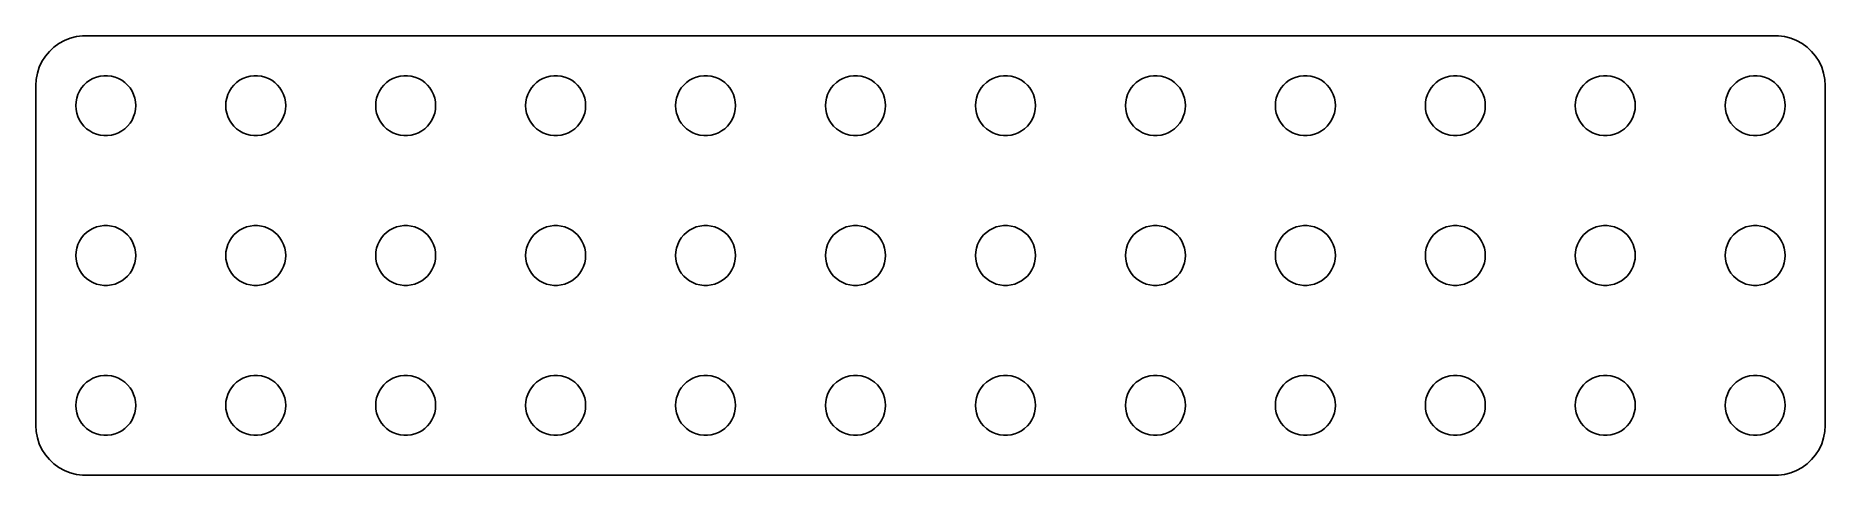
# Model space of a CAD drawing. Header units: metres. Extents: x -44.8 to 44.8, y -11 to 11.
import ezdxf

# ---------------------------------------------------------------- set-up
doc = ezdxf.new("R2010")
doc.units = ezdxf.units.M

msp = doc.modelspace()

# ---------------------------------------------------------------- linework, layer by layer
for p, q in [((-43.3144, 10.7621), (-43.5896, 10.6108)), ((-43.0225, 10.8776), (-43.3144, 10.7621)), ((-42.7184, 10.9557), (-43.0225, 10.8776)), ((-42.407, 10.9951), (-42.7184, 10.9557)), ((42.407, 10.9951), (-42.407, 10.9951)), ((42.7184, 10.9557), (42.407, 10.9951)), ((43.0225, 10.8776), (42.7184, 10.9557)), ((43.3144, 10.7621), (43.0225, 10.8776)), ((43.5896, 10.6108), (43.3144, 10.7621)), ((-44.2725, 9.96945), (-44.4408, 9.70438)), ((-44.0724, 10.2114), (-44.2725, 9.96945)), ((-43.8436, 10.4263), (-44.0724, 10.2114)), ((-43.5896, 10.6108), (-43.8436, 10.4263)), ((43.8436, 10.4263), (43.5896, 10.6108)), ((44.0724, 10.2114), (43.8436, 10.4263)), ((44.2725, 9.96945), (44.0724, 10.2114)), ((44.4408, 9.70438), (44.2725, 9.96945)), ((-44.6714, 9.12172), (-44.7303, 8.81332)), ((-44.5744, 9.4203), (-44.6714, 9.12172)), ((-44.4408, 9.70438), (-44.5744, 9.4203)), ((-41.7135, 8.92657), (-41.5311, 8.97342)), ((-41.5311, 8.97342), (-41.3442, 8.99704)), ((-41.3442, 8.99704), (-41.1558, 8.99704)), ((-41.1558, 8.99704), (-40.9689, 8.97342)), ((-40.9689, 8.97342), (-40.7865, 8.92657)), ((-34.2135, 8.92657), (-34.0311, 8.97342)), ((-34.0311, 8.97342), (-33.8442, 8.99704)), ((-33.8442, 8.99704), (-33.6558, 8.99704)), ((-33.6558, 8.99704), (-33.4689, 8.97342)), ((-33.4689, 8.97342), (-33.2865, 8.92657)), ((-26.7135, 8.92657), (-26.5311, 8.97342)), ((-26.5311, 8.97342), (-26.3442, 8.99704)), ((-26.3442, 8.99704), (-26.1558, 8.99704)), ((-26.1558, 8.99704), (-25.9689, 8.97342)), ((-25.9689, 8.97342), (-25.7865, 8.92657)), ((-19.2135, 8.92657), (-19.0311, 8.97342)), ((-19.0311, 8.97342), (-18.8442, 8.99704)), ((-18.8442, 8.99704), (-18.6558, 8.99704)), ((-18.6558, 8.99704), (-18.4689, 8.97342)), ((-18.4689, 8.97342), (-18.2865, 8.92657)), ((-11.7135, 8.92657), (-11.5311, 8.97342)), ((-11.5311, 8.97342), (-11.3442, 8.99704)), ((-11.3442, 8.99704), (-11.1558, 8.99704)), ((-11.1558, 8.99704), (-10.9689, 8.97342)), ((-10.9689, 8.97342), (-10.7865, 8.92657)), ((-4.21352, 8.92657), (-4.03107, 8.97342)), ((-4.03107, 8.97342), (-3.84418, 8.99704)), ((-3.84418, 8.99704), (-3.65581, 8.99704)), ((-3.65581, 8.99704), (-3.46892, 8.97342)), ((-3.46892, 8.97342), (-3.28647, 8.92657)), ((3.28647, 8.92657), (3.46892, 8.97342)), ((3.46892, 8.97342), (3.65581, 8.99704)), ((3.65581, 8.99704), (3.84418, 8.99704)), ((3.84418, 8.99704), (4.03107, 8.97342)), ((4.03107, 8.97342), (4.21352, 8.92657)), ((10.7865, 8.92657), (10.9689, 8.97342)), ((10.9689, 8.97342), (11.1558, 8.99704)), ((11.1558, 8.99704), (11.3442, 8.99704)), ((11.3442, 8.99704), (11.5311, 8.97342)), ((11.5311, 8.97342), (11.7135, 8.92657)), ((18.2865, 8.92657), (18.4689, 8.97342)), ((18.4689, 8.97342), (18.6558, 8.99704)), ((18.6558, 8.99704), (18.8442, 8.99704)), ((18.8442, 8.99704), (19.0311, 8.97342)), ((19.0311, 8.97342), (19.2135, 8.92657)), ((25.7865, 8.92657), (25.9689, 8.97342)), ((25.9689, 8.97342), (26.1558, 8.99704)), ((26.1558, 8.99704), (26.3442, 8.99704)), ((26.3442, 8.99704), (26.5311, 8.97342)), ((26.5311, 8.97342), (26.7135, 8.92657)), ((33.2865, 8.92657), (33.4689, 8.97342)), ((33.4689, 8.97342), (33.6558, 8.99704)), ((33.6558, 8.99704), (33.8442, 8.99704)), ((33.8442, 8.99704), (34.0311, 8.97342)), ((34.0311, 8.97342), (34.2135, 8.92657)), ((40.7865, 8.92657), (40.9689, 8.97342)), ((40.9689, 8.97342), (41.1558, 8.99704)), ((41.1558, 8.99704), (41.3442, 8.99704)), ((41.3442, 8.99704), (41.5311, 8.97342)), ((41.5311, 8.97342), (41.7135, 8.92657)), ((44.5744, 9.4203), (44.4408, 9.70438)), ((44.6714, 9.12172), (44.5744, 9.4203)), ((44.7303, 8.81332), (44.6714, 9.12172)), ((-44.7303, 8.81332), (-44.75, 8.5)), ((-44.75, 8.5), (-44.75, -8.5)), ((-42.6447, 8.05219), (-42.5645, 8.22263)), ((-42.5645, 8.22263), (-42.4635, 8.38167)), ((-42.4635, 8.38167), (-42.3434, 8.52681)), ((-42.3434, 8.52681), (-42.2061, 8.65576)), ((-42.2061, 8.65576), (-42.0537, 8.76648)), ((-42.0537, 8.76648), (-41.8887, 8.85724)), ((-41.8887, 8.85724), (-41.7135, 8.92657)), ((-40.7865, 8.92657), (-40.6113, 8.85724)), ((-40.6113, 8.85724), (-40.4463, 8.76648)), ((-40.4463, 8.76648), (-40.2939, 8.65576)), ((-40.2939, 8.65576), (-40.1565, 8.52681)), ((-40.1565, 8.52681), (-40.0365, 8.38167)), ((-40.0365, 8.38167), (-39.9355, 8.22263)), ((-39.9355, 8.22263), (-39.8553, 8.05219)), ((-35.1447, 8.05219), (-35.0645, 8.22263)), ((-35.0645, 8.22263), (-34.9635, 8.38167)), ((-34.9635, 8.38167), (-34.8434, 8.52681)), ((-34.8434, 8.52681), (-34.7061, 8.65576)), ((-34.7061, 8.65576), (-34.5537, 8.76648)), ((-34.5537, 8.76648), (-34.3887, 8.85724)), ((-34.3887, 8.85724), (-34.2135, 8.92657)), ((-33.2865, 8.92657), (-33.1113, 8.85724)), ((-33.1113, 8.85724), (-32.9463, 8.76648)), ((-32.9463, 8.76648), (-32.7939, 8.65576)), ((-32.7939, 8.65576), (-32.6565, 8.52681)), ((-32.6565, 8.52681), (-32.5365, 8.38167)), ((-32.5365, 8.38167), (-32.4355, 8.22263)), ((-32.4355, 8.22263), (-32.3553, 8.05219)), ((-27.6447, 8.05219), (-27.5645, 8.22263)), ((-27.5645, 8.22263), (-27.4635, 8.38167)), ((-27.4635, 8.38167), (-27.3434, 8.52681)), ((-27.3434, 8.52681), (-27.2061, 8.65576)), ((-27.2061, 8.65576), (-27.0537, 8.76648)), ((-27.0537, 8.76648), (-26.8887, 8.85724)), ((-26.8887, 8.85724), (-26.7135, 8.92657)), ((-25.7865, 8.92657), (-25.6113, 8.85724)), ((-25.6113, 8.85724), (-25.4463, 8.76648)), ((-25.4463, 8.76648), (-25.2939, 8.65576)), ((-25.2939, 8.65576), (-25.1565, 8.52681)), ((-25.1565, 8.52681), (-25.0365, 8.38167)), ((-25.0365, 8.38167), (-24.9355, 8.22263)), ((-24.9355, 8.22263), (-24.8553, 8.05219)), ((-20.1447, 8.05219), (-20.0645, 8.22263)), ((-20.0645, 8.22263), (-19.9635, 8.38167)), ((-19.9635, 8.38167), (-19.8434, 8.52681)), ((-19.8434, 8.52681), (-19.7061, 8.65576)), ((-19.7061, 8.65576), (-19.5537, 8.76648)), ((-19.5537, 8.76648), (-19.3887, 8.85724)), ((-19.3887, 8.85724), (-19.2135, 8.92657)), ((-18.2865, 8.92657), (-18.1113, 8.85724)), ((-18.1113, 8.85724), (-17.9463, 8.76648)), ((-17.9463, 8.76648), (-17.7939, 8.65576)), ((-17.7939, 8.65576), (-17.6565, 8.52681)), ((-17.6565, 8.52681), (-17.5365, 8.38167)), ((-17.5365, 8.38167), (-17.4355, 8.22263)), ((-17.4355, 8.22263), (-17.3553, 8.05219)), ((-12.6447, 8.05219), (-12.5645, 8.22263)), ((-12.5645, 8.22263), (-12.4635, 8.38167)), ((-12.4635, 8.38167), (-12.3434, 8.52681)), ((-12.3434, 8.52681), (-12.2061, 8.65576)), ((-12.2061, 8.65576), (-12.0537, 8.76648)), ((-12.0537, 8.76648), (-11.8887, 8.85724)), ((-11.8887, 8.85724), (-11.7135, 8.92657)), ((-10.7865, 8.92657), (-10.6113, 8.85724)), ((-10.6113, 8.85724), (-10.4463, 8.76648)), ((-10.4463, 8.76648), (-10.2939, 8.65576)), ((-10.2939, 8.65576), (-10.1565, 8.52681)), ((-10.1565, 8.52681), (-10.0365, 8.38167)), ((-10.0365, 8.38167), (-9.93553, 8.22263)), ((-9.93553, 8.22263), (-9.85533, 8.05219)), ((-5.14465, 8.05219), (-5.06445, 8.22263)), ((-5.06445, 8.22263), (-4.96352, 8.38167)), ((-4.96352, 8.38167), (-4.84344, 8.52681)), ((-4.84344, 8.52681), (-4.70613, 8.65576)), ((-4.70613, 8.65576), (-4.55373, 8.76648)), ((-4.55373, 8.76648), (-4.38866, 8.85724)), ((-4.38866, 8.85724), (-4.21352, 8.92657)), ((-3.28647, 8.92657), (-3.11133, 8.85724)), ((-3.11133, 8.85724), (-2.94626, 8.76648)), ((-2.94626, 8.76648), (-2.79385, 8.65576)), ((-2.79385, 8.65576), (-2.65654, 8.52681)), ((-2.65654, 8.52681), (-2.53647, 8.38167)), ((-2.53647, 8.38167), (-2.43553, 8.22263)), ((-2.43553, 8.22263), (-2.35533, 8.05219)), ((2.35533, 8.05219), (2.43553, 8.22263)), ((2.43553, 8.22263), (2.53647, 8.38167)), ((2.53647, 8.38167), (2.65654, 8.52681)), ((2.65654, 8.52681), (2.79385, 8.65576)), ((2.79385, 8.65576), (2.94626, 8.76648)), ((2.94626, 8.76648), (3.11133, 8.85724)), ((3.11133, 8.85724), (3.28647, 8.92657)), ((4.21352, 8.92657), (4.38866, 8.85724)), ((4.38866, 8.85724), (4.55373, 8.76648)), ((4.55373, 8.76648), (4.70613, 8.65576)), ((4.70613, 8.65576), (4.84344, 8.52681)), ((4.84344, 8.52681), (4.96352, 8.38167)), ((4.96352, 8.38167), (5.06445, 8.22263)), ((5.06445, 8.22263), (5.14465, 8.05219)), ((9.85533, 8.05219), (9.93553, 8.22263)), ((9.93553, 8.22263), (10.0365, 8.38167)), ((10.0365, 8.38167), (10.1565, 8.52681)), ((10.1565, 8.52681), (10.2939, 8.65576)), ((10.2939, 8.65576), (10.4463, 8.76648)), ((10.4463, 8.76648), (10.6113, 8.85724)), ((10.6113, 8.85724), (10.7865, 8.92657)), ((11.7135, 8.92657), (11.8887, 8.85724)), ((11.8887, 8.85724), (12.0537, 8.76648)), ((12.0537, 8.76648), (12.2061, 8.65576)), ((12.2061, 8.65576), (12.3434, 8.52681)), ((12.3434, 8.52681), (12.4635, 8.38167)), ((12.4635, 8.38167), (12.5645, 8.22263)), ((12.5645, 8.22263), (12.6447, 8.05219)), ((17.3553, 8.05219), (17.4355, 8.22263)), ((17.4355, 8.22263), (17.5365, 8.38167)), ((17.5365, 8.38167), (17.6565, 8.52681)), ((17.6565, 8.52681), (17.7939, 8.65576)), ((17.7939, 8.65576), (17.9463, 8.76648)), ((17.9463, 8.76648), (18.1113, 8.85724)), ((18.1113, 8.85724), (18.2865, 8.92657)), ((19.2135, 8.92657), (19.3887, 8.85724)), ((19.3887, 8.85724), (19.5537, 8.76648)), ((19.5537, 8.76648), (19.7061, 8.65576)), ((19.7061, 8.65576), (19.8434, 8.52681)), ((19.8434, 8.52681), (19.9635, 8.38167)), ((19.9635, 8.38167), (20.0645, 8.22263)), ((20.0645, 8.22263), (20.1447, 8.05219)), ((24.8553, 8.05219), (24.9355, 8.22263)), ((24.9355, 8.22263), (25.0365, 8.38167)), ((25.0365, 8.38167), (25.1565, 8.52681)), ((25.1565, 8.52681), (25.2939, 8.65576)), ((25.2939, 8.65576), (25.4463, 8.76648)), ((25.4463, 8.76648), (25.6113, 8.85724)), ((25.6113, 8.85724), (25.7865, 8.92657)), ((26.7135, 8.92657), (26.8887, 8.85724)), ((26.8887, 8.85724), (27.0537, 8.76648)), ((27.0537, 8.76648), (27.2061, 8.65576)), ((27.2061, 8.65576), (27.3434, 8.52681)), ((27.3434, 8.52681), (27.4635, 8.38167)), ((27.4635, 8.38167), (27.5645, 8.22263)), ((27.5645, 8.22263), (27.6447, 8.05219)), ((32.3553, 8.05219), (32.4355, 8.22263)), ((32.4355, 8.22263), (32.5365, 8.38167)), ((32.5365, 8.38167), (32.6565, 8.52681)), ((32.6565, 8.52681), (32.7939, 8.65576)), ((32.7939, 8.65576), (32.9463, 8.76648)), ((32.9463, 8.76648), (33.1113, 8.85724)), ((33.1113, 8.85724), (33.2865, 8.92657)), ((34.2135, 8.92657), (34.3887, 8.85724)), ((34.3887, 8.85724), (34.5537, 8.76648)), ((34.5537, 8.76648), (34.7061, 8.65576)), ((34.7061, 8.65576), (34.8434, 8.52681)), ((34.8434, 8.52681), (34.9635, 8.38167)), ((34.9635, 8.38167), (35.0645, 8.22263)), ((35.0645, 8.22263), (35.1447, 8.05219)), ((39.8553, 8.05219), (39.9355, 8.22263)), ((39.9355, 8.22263), (40.0365, 8.38167)), ((40.0365, 8.38167), (40.1565, 8.52681)), ((40.1565, 8.52681), (40.2939, 8.65576)), ((40.2939, 8.65576), (40.4463, 8.76648)), ((40.4463, 8.76648), (40.6113, 8.85724)), ((40.6113, 8.85724), (40.7865, 8.92657)), ((41.7135, 8.92657), (41.8887, 8.85724)), ((41.8887, 8.85724), (42.0537, 8.76648)), ((42.0537, 8.76648), (42.2061, 8.65576)), ((42.2061, 8.65576), (42.3434, 8.52681)), ((42.3434, 8.52681), (42.4635, 8.38167)), ((42.4635, 8.38167), (42.5645, 8.22263)), ((42.5645, 8.22263), (42.6447, 8.05219)), ((44.75, 8.5), (44.7303, 8.81332)), ((44.75, -8.5), (44.75, 8.5)), ((-42.75, 7.5), (-42.7382, 7.68799)), ((-42.7382, 7.312), (-42.75, 7.5)), ((-42.7382, 7.68799), (-42.7029, 7.87303)), ((-42.7029, 7.12695), (-42.7382, 7.312)), ((-42.7029, 7.87303), (-42.6447, 8.05219)), ((-39.8553, 8.05219), (-39.7971, 7.87303)), ((-39.7971, 7.87303), (-39.7618, 7.68799)), ((-39.7618, 7.312), (-39.7971, 7.12695)), ((-39.7618, 7.68799), (-39.75, 7.5)), ((-39.75, 7.5), (-39.7618, 7.312)), ((-35.25, 7.5), (-35.2382, 7.68799)), ((-35.2382, 7.312), (-35.25, 7.5)), ((-35.2382, 7.68799), (-35.2029, 7.87303)), ((-35.2029, 7.12695), (-35.2382, 7.312)), ((-35.2029, 7.87303), (-35.1447, 8.05219)), ((-32.3553, 8.05219), (-32.2971, 7.87303)), ((-32.2971, 7.87303), (-32.2618, 7.68799)), ((-32.2618, 7.312), (-32.2971, 7.12695)), ((-32.2618, 7.68799), (-32.25, 7.5)), ((-32.25, 7.5), (-32.2618, 7.312)), ((-27.75, 7.5), (-27.7382, 7.68799)), ((-27.7382, 7.312), (-27.75, 7.5)), ((-27.7382, 7.68799), (-27.7029, 7.87303)), ((-27.7029, 7.12695), (-27.7382, 7.312)), ((-27.7029, 7.87303), (-27.6447, 8.05219)), ((-24.8553, 8.05219), (-24.7971, 7.87303)), ((-24.7971, 7.87303), (-24.7618, 7.68799)), ((-24.7618, 7.312), (-24.7971, 7.12695)), ((-24.7618, 7.68799), (-24.75, 7.5)), ((-24.75, 7.5), (-24.7618, 7.312)), ((-20.25, 7.5), (-20.2382, 7.68799)), ((-20.2382, 7.312), (-20.25, 7.5)), ((-20.2382, 7.68799), (-20.2029, 7.87303)), ((-20.2029, 7.12695), (-20.2382, 7.312)), ((-20.2029, 7.87303), (-20.1447, 8.05219)), ((-17.3553, 8.05219), (-17.2971, 7.87303)), ((-17.2971, 7.87303), (-17.2618, 7.68799)), ((-17.2618, 7.312), (-17.2971, 7.12695)), ((-17.2618, 7.68799), (-17.25, 7.5)), ((-17.25, 7.5), (-17.2618, 7.312)), ((-12.75, 7.5), (-12.7382, 7.68799)), ((-12.7382, 7.312), (-12.75, 7.5)), ((-12.7382, 7.68799), (-12.7029, 7.87303)), ((-12.7029, 7.12695), (-12.7382, 7.312)), ((-12.7029, 7.87303), (-12.6447, 8.05219)), ((-9.85533, 8.05219), (-9.79712, 7.87303)), ((-9.79712, 7.87303), (-9.76183, 7.68799)), ((-9.76183, 7.312), (-9.79712, 7.12695)), ((-9.76183, 7.68799), (-9.75, 7.5)), ((-9.75, 7.5), (-9.76183, 7.312)), ((-5.25, 7.5), (-5.23816, 7.68799)), ((-5.23816, 7.312), (-5.25, 7.5)), ((-5.23816, 7.68799), (-5.20287, 7.87303)), ((-5.20287, 7.12695), (-5.23816, 7.312)), ((-5.20287, 7.87303), (-5.14465, 8.05219)), ((-2.35533, 8.05219), (-2.29712, 7.87303)), ((-2.29712, 7.87303), (-2.26183, 7.68799)), ((-2.26183, 7.312), (-2.29712, 7.12695)), ((-2.26183, 7.68799), (-2.25, 7.5)), ((-2.25, 7.5), (-2.26183, 7.312)), ((2.25, 7.5), (2.26183, 7.68799)), ((2.26183, 7.312), (2.25, 7.5)), ((2.26183, 7.68799), (2.29712, 7.87303)), ((2.29712, 7.12695), (2.26183, 7.312)), ((2.29712, 7.87303), (2.35533, 8.05219)), ((5.14465, 8.05219), (5.20287, 7.87303)), ((5.20287, 7.87303), (5.23816, 7.68799)), ((5.23816, 7.312), (5.20287, 7.12695)), ((5.23816, 7.68799), (5.25, 7.5)), ((5.25, 7.5), (5.23816, 7.312)), ((9.75, 7.5), (9.76183, 7.68799)), ((9.76183, 7.312), (9.75, 7.5)), ((9.76183, 7.68799), (9.79712, 7.87303)), ((9.79712, 7.12695), (9.76183, 7.312)), ((9.79712, 7.87303), (9.85533, 8.05219)), ((12.6447, 8.05219), (12.7029, 7.87303)), ((12.7029, 7.87303), (12.7382, 7.68799)), ((12.7382, 7.312), (12.7029, 7.12695)), ((12.7382, 7.68799), (12.75, 7.5)), ((12.75, 7.5), (12.7382, 7.312)), ((17.25, 7.5), (17.2618, 7.68799)), ((17.2618, 7.312), (17.25, 7.5)), ((17.2618, 7.68799), (17.2971, 7.87303)), ((17.2971, 7.12695), (17.2618, 7.312)), ((17.2971, 7.87303), (17.3553, 8.05219)), ((20.1447, 8.05219), (20.2029, 7.87303)), ((20.2029, 7.87303), (20.2382, 7.68799)), ((20.2382, 7.312), (20.2029, 7.12695)), ((20.2382, 7.68799), (20.25, 7.5)), ((20.25, 7.5), (20.2382, 7.312)), ((24.75, 7.5), (24.7618, 7.68799)), ((24.7618, 7.312), (24.75, 7.5)), ((24.7618, 7.68799), (24.7971, 7.87303)), ((24.7971, 7.12695), (24.7618, 7.312)), ((24.7971, 7.87303), (24.8553, 8.05219)), ((27.6447, 8.05219), (27.7029, 7.87303)), ((27.7029, 7.87303), (27.7382, 7.68799)), ((27.7382, 7.312), (27.7029, 7.12695)), ((27.7382, 7.68799), (27.75, 7.5)), ((27.75, 7.5), (27.7382, 7.312)), ((32.25, 7.5), (32.2618, 7.68799)), ((32.2618, 7.312), (32.25, 7.5)), ((32.2618, 7.68799), (32.2971, 7.87303)), ((32.2971, 7.12695), (32.2618, 7.312)), ((32.2971, 7.87303), (32.3553, 8.05219)), ((35.1447, 8.05219), (35.2029, 7.87303)), ((35.2029, 7.87303), (35.2382, 7.68799)), ((35.2382, 7.312), (35.2029, 7.12695)), ((35.2382, 7.68799), (35.25, 7.5)), ((35.25, 7.5), (35.2382, 7.312)), ((39.75, 7.5), (39.7618, 7.68799)), ((39.7618, 7.312), (39.75, 7.5)), ((39.7618, 7.68799), (39.7971, 7.87303)), ((39.7971, 7.12695), (39.7618, 7.312)), ((39.7971, 7.87303), (39.8553, 8.05219)), ((42.6447, 8.05219), (42.7029, 7.87303)), ((42.7029, 7.87303), (42.7382, 7.68799)), ((42.7382, 7.312), (42.7029, 7.12695)), ((42.7382, 7.68799), (42.75, 7.5)), ((42.75, 7.5), (42.7382, 7.312)), ((-42.6447, 6.9478), (-42.7029, 7.12695)), ((-42.5645, 6.77736), (-42.6447, 6.9478)), ((-42.4635, 6.61832), (-42.5645, 6.77736)), ((-42.3434, 6.47318), (-42.4635, 6.61832)), ((-42.2061, 6.34422), (-42.3434, 6.47318)), ((-42.0537, 6.23351), (-42.2061, 6.34422)), ((-40.2939, 6.34422), (-40.4463, 6.23351)), ((-40.1565, 6.47318), (-40.2939, 6.34422)), ((-40.0365, 6.61832), (-40.1565, 6.47318)), ((-39.9355, 6.77736), (-40.0365, 6.61832)), ((-39.8553, 6.9478), (-39.9355, 6.77736)), ((-39.7971, 7.12695), (-39.8553, 6.9478)), ((-35.1447, 6.9478), (-35.2029, 7.12695)), ((-35.0645, 6.77736), (-35.1447, 6.9478)), ((-34.9635, 6.61832), (-35.0645, 6.77736)), ((-34.8434, 6.47318), (-34.9635, 6.61832)), ((-34.7061, 6.34422), (-34.8434, 6.47318)), ((-34.5537, 6.23351), (-34.7061, 6.34422)), ((-32.7939, 6.34422), (-32.9463, 6.23351)), ((-32.6565, 6.47318), (-32.7939, 6.34422)), ((-32.5365, 6.61832), (-32.6565, 6.47318)), ((-32.4355, 6.77736), (-32.5365, 6.61832)), ((-32.3553, 6.9478), (-32.4355, 6.77736)), ((-32.2971, 7.12695), (-32.3553, 6.9478)), ((-27.6447, 6.9478), (-27.7029, 7.12695)), ((-27.5645, 6.77736), (-27.6447, 6.9478)), ((-27.4635, 6.61832), (-27.5645, 6.77736)), ((-27.3434, 6.47318), (-27.4635, 6.61832)), ((-27.2061, 6.34422), (-27.3434, 6.47318)), ((-27.0537, 6.23351), (-27.2061, 6.34422)), ((-25.2939, 6.34422), (-25.4463, 6.23351)), ((-25.1565, 6.47318), (-25.2939, 6.34422)), ((-25.0365, 6.61832), (-25.1565, 6.47318)), ((-24.9355, 6.77736), (-25.0365, 6.61832)), ((-24.8553, 6.9478), (-24.9355, 6.77736)), ((-24.7971, 7.12695), (-24.8553, 6.9478)), ((-20.1447, 6.9478), (-20.2029, 7.12695)), ((-20.0645, 6.77736), (-20.1447, 6.9478)), ((-19.9635, 6.61832), (-20.0645, 6.77736)), ((-19.8434, 6.47318), (-19.9635, 6.61832)), ((-19.7061, 6.34422), (-19.8434, 6.47318)), ((-19.5537, 6.23351), (-19.7061, 6.34422)), ((-17.7939, 6.34422), (-17.9463, 6.23351)), ((-17.6565, 6.47318), (-17.7939, 6.34422)), ((-17.5365, 6.61832), (-17.6565, 6.47318)), ((-17.4355, 6.77736), (-17.5365, 6.61832)), ((-17.3553, 6.9478), (-17.4355, 6.77736)), ((-17.2971, 7.12695), (-17.3553, 6.9478)), ((-12.6447, 6.9478), (-12.7029, 7.12695)), ((-12.5645, 6.77736), (-12.6447, 6.9478)), ((-12.4635, 6.61832), (-12.5645, 6.77736)), ((-12.3434, 6.47318), (-12.4635, 6.61832)), ((-12.2061, 6.34422), (-12.3434, 6.47318)), ((-12.0537, 6.23351), (-12.2061, 6.34422)), ((-10.2939, 6.34422), (-10.4463, 6.23351)), ((-10.1565, 6.47318), (-10.2939, 6.34422)), ((-10.0365, 6.61832), (-10.1565, 6.47318)), ((-9.93553, 6.77736), (-10.0365, 6.61832)), ((-9.85533, 6.9478), (-9.93553, 6.77736)), ((-9.79712, 7.12695), (-9.85533, 6.9478)), ((-5.14465, 6.9478), (-5.20287, 7.12695)), ((-5.06445, 6.77736), (-5.14465, 6.9478)), ((-4.96352, 6.61832), (-5.06445, 6.77736)), ((-4.84344, 6.47318), (-4.96352, 6.61832)), ((-4.70613, 6.34422), (-4.84344, 6.47318)), ((-4.55373, 6.23351), (-4.70613, 6.34422)), ((-2.79385, 6.34422), (-2.94626, 6.23351)), ((-2.65654, 6.47318), (-2.79385, 6.34422)), ((-2.53647, 6.61832), (-2.65654, 6.47318)), ((-2.43553, 6.77736), (-2.53647, 6.61832)), ((-2.35533, 6.9478), (-2.43553, 6.77736)), ((-2.29712, 7.12695), (-2.35533, 6.9478)), ((2.35533, 6.9478), (2.29712, 7.12695)), ((2.43553, 6.77736), (2.35533, 6.9478)), ((2.53647, 6.61832), (2.43553, 6.77736)), ((2.65654, 6.47318), (2.53647, 6.61832)), ((2.79385, 6.34422), (2.65654, 6.47318)), ((2.94626, 6.23351), (2.79385, 6.34422)), ((4.70613, 6.34422), (4.55373, 6.23351)), ((4.84344, 6.47318), (4.70613, 6.34422)), ((4.96352, 6.61832), (4.84344, 6.47318)), ((5.06445, 6.77736), (4.96352, 6.61832)), ((5.14465, 6.9478), (5.06445, 6.77736)), ((5.20287, 7.12695), (5.14465, 6.9478)), ((9.85533, 6.9478), (9.79712, 7.12695)), ((9.93553, 6.77736), (9.85533, 6.9478)), ((10.0365, 6.61832), (9.93553, 6.77736)), ((10.1565, 6.47318), (10.0365, 6.61832)), ((10.2939, 6.34422), (10.1565, 6.47318)), ((10.4463, 6.23351), (10.2939, 6.34422)), ((12.2061, 6.34422), (12.0537, 6.23351)), ((12.3434, 6.47318), (12.2061, 6.34422)), ((12.4635, 6.61832), (12.3434, 6.47318)), ((12.5645, 6.77736), (12.4635, 6.61832)), ((12.6447, 6.9478), (12.5645, 6.77736)), ((12.7029, 7.12695), (12.6447, 6.9478)), ((17.3553, 6.9478), (17.2971, 7.12695)), ((17.4355, 6.77736), (17.3553, 6.9478)), ((17.5365, 6.61832), (17.4355, 6.77736)), ((17.6565, 6.47318), (17.5365, 6.61832)), ((17.7939, 6.34422), (17.6565, 6.47318)), ((17.9463, 6.23351), (17.7939, 6.34422)), ((19.7061, 6.34422), (19.5537, 6.23351)), ((19.8434, 6.47318), (19.7061, 6.34422)), ((19.9635, 6.61832), (19.8434, 6.47318)), ((20.0645, 6.77736), (19.9635, 6.61832)), ((20.1447, 6.9478), (20.0645, 6.77736)), ((20.2029, 7.12695), (20.1447, 6.9478)), ((24.8553, 6.9478), (24.7971, 7.12695)), ((24.9355, 6.77736), (24.8553, 6.9478)), ((25.0365, 6.61832), (24.9355, 6.77736)), ((25.1565, 6.47318), (25.0365, 6.61832)), ((25.2939, 6.34422), (25.1565, 6.47318)), ((25.4463, 6.23351), (25.2939, 6.34422)), ((27.2061, 6.34422), (27.0537, 6.23351)), ((27.3434, 6.47318), (27.2061, 6.34422)), ((27.4635, 6.61832), (27.3434, 6.47318)), ((27.5645, 6.77736), (27.4635, 6.61832)), ((27.6447, 6.9478), (27.5645, 6.77736)), ((27.7029, 7.12695), (27.6447, 6.9478)), ((32.3553, 6.9478), (32.2971, 7.12695)), ((32.4355, 6.77736), (32.3553, 6.9478)), ((32.5365, 6.61832), (32.4355, 6.77736)), ((32.6565, 6.47318), (32.5365, 6.61832)), ((32.7939, 6.34422), (32.6565, 6.47318)), ((32.9463, 6.23351), (32.7939, 6.34422)), ((34.7061, 6.34422), (34.5537, 6.23351)), ((34.8434, 6.47318), (34.7061, 6.34422)), ((34.9635, 6.61832), (34.8434, 6.47318)), ((35.0645, 6.77736), (34.9635, 6.61832)), ((35.1447, 6.9478), (35.0645, 6.77736)), ((35.2029, 7.12695), (35.1447, 6.9478)), ((39.8553, 6.9478), (39.7971, 7.12695)), ((39.9355, 6.77736), (39.8553, 6.9478)), ((40.0365, 6.61832), (39.9355, 6.77736)), ((40.1565, 6.47318), (40.0365, 6.61832)), ((40.2939, 6.34422), (40.1565, 6.47318)), ((40.4463, 6.23351), (40.2939, 6.34422)), ((42.2061, 6.34422), (42.0537, 6.23351)), ((42.3434, 6.47318), (42.2061, 6.34422)), ((42.4635, 6.61832), (42.3434, 6.47318)), ((42.5645, 6.77736), (42.4635, 6.61832)), ((42.6447, 6.9478), (42.5645, 6.77736)), ((42.7029, 7.12695), (42.6447, 6.9478)), ((-41.8887, 6.14275), (-42.0537, 6.23351)), ((-41.7135, 6.07341), (-41.8887, 6.14275)), ((-41.5311, 6.02657), (-41.7135, 6.07341)), ((-41.3442, 6.00294), (-41.5311, 6.02657)), ((-41.1558, 6.00294), (-41.3442, 6.00294)), ((-40.9689, 6.02657), (-41.1558, 6.00294)), ((-40.7865, 6.07341), (-40.9689, 6.02657)), ((-40.6113, 6.14275), (-40.7865, 6.07341)), ((-40.4463, 6.23351), (-40.6113, 6.14275)), ((-34.3887, 6.14275), (-34.5537, 6.23351)), ((-34.2135, 6.07341), (-34.3887, 6.14275)), ((-34.0311, 6.02657), (-34.2135, 6.07341)), ((-33.8442, 6.00294), (-34.0311, 6.02657)), ((-33.6558, 6.00294), (-33.8442, 6.00294)), ((-33.4689, 6.02657), (-33.6558, 6.00294)), ((-33.2865, 6.07341), (-33.4689, 6.02657)), ((-33.1113, 6.14275), (-33.2865, 6.07341)), ((-32.9463, 6.23351), (-33.1113, 6.14275)), ((-26.8887, 6.14275), (-27.0537, 6.23351)), ((-26.7135, 6.07341), (-26.8887, 6.14275)), ((-26.5311, 6.02657), (-26.7135, 6.07341)), ((-26.3442, 6.00294), (-26.5311, 6.02657)), ((-26.1558, 6.00294), (-26.3442, 6.00294)), ((-25.9689, 6.02657), (-26.1558, 6.00294)), ((-25.7865, 6.07341), (-25.9689, 6.02657)), ((-25.6113, 6.14275), (-25.7865, 6.07341)), ((-25.4463, 6.23351), (-25.6113, 6.14275)), ((-19.3887, 6.14275), (-19.5537, 6.23351)), ((-19.2135, 6.07341), (-19.3887, 6.14275)), ((-19.0311, 6.02657), (-19.2135, 6.07341)), ((-18.8442, 6.00294), (-19.0311, 6.02657)), ((-18.6558, 6.00294), (-18.8442, 6.00294)), ((-18.4689, 6.02657), (-18.6558, 6.00294)), ((-18.2865, 6.07341), (-18.4689, 6.02657)), ((-18.1113, 6.14275), (-18.2865, 6.07341)), ((-17.9463, 6.23351), (-18.1113, 6.14275)), ((-11.8887, 6.14275), (-12.0537, 6.23351)), ((-11.7135, 6.07341), (-11.8887, 6.14275)), ((-11.5311, 6.02657), (-11.7135, 6.07341)), ((-11.3442, 6.00294), (-11.5311, 6.02657)), ((-11.1558, 6.00294), (-11.3442, 6.00294)), ((-10.9689, 6.02657), (-11.1558, 6.00294)), ((-10.7865, 6.07341), (-10.9689, 6.02657)), ((-10.6113, 6.14275), (-10.7865, 6.07341)), ((-10.4463, 6.23351), (-10.6113, 6.14275)), ((-4.38866, 6.14275), (-4.55373, 6.23351)), ((-4.21352, 6.07341), (-4.38866, 6.14275)), ((-4.03107, 6.02657), (-4.21352, 6.07341)), ((-3.84418, 6.00294), (-4.03107, 6.02657)), ((-3.65581, 6.00294), (-3.84418, 6.00294)), ((-3.46892, 6.02657), (-3.65581, 6.00294)), ((-3.28647, 6.07341), (-3.46892, 6.02657)), ((-3.11133, 6.14275), (-3.28647, 6.07341)), ((-2.94626, 6.23351), (-3.11133, 6.14275)), ((3.11133, 6.14275), (2.94626, 6.23351)), ((3.28647, 6.07341), (3.11133, 6.14275)), ((3.46892, 6.02657), (3.28647, 6.07341)), ((3.65581, 6.00294), (3.46892, 6.02657)), ((3.84418, 6.00294), (3.65581, 6.00294)), ((4.03107, 6.02657), (3.84418, 6.00294)), ((4.21352, 6.07341), (4.03107, 6.02657)), ((4.38866, 6.14275), (4.21352, 6.07341)), ((4.55373, 6.23351), (4.38866, 6.14275)), ((10.6113, 6.14275), (10.4463, 6.23351)), ((10.7865, 6.07341), (10.6113, 6.14275)), ((10.9689, 6.02657), (10.7865, 6.07341)), ((11.1558, 6.00294), (10.9689, 6.02657)), ((11.3442, 6.00294), (11.1558, 6.00294)), ((11.5311, 6.02657), (11.3442, 6.00294)), ((11.7135, 6.07341), (11.5311, 6.02657)), ((11.8887, 6.14275), (11.7135, 6.07341)), ((12.0537, 6.23351), (11.8887, 6.14275)), ((18.1113, 6.14275), (17.9463, 6.23351)), ((18.2865, 6.07341), (18.1113, 6.14275)), ((18.4689, 6.02657), (18.2865, 6.07341)), ((18.6558, 6.00294), (18.4689, 6.02657)), ((18.8442, 6.00294), (18.6558, 6.00294)), ((19.0311, 6.02657), (18.8442, 6.00294)), ((19.2135, 6.07341), (19.0311, 6.02657)), ((19.3887, 6.14275), (19.2135, 6.07341)), ((19.5537, 6.23351), (19.3887, 6.14275)), ((25.6113, 6.14275), (25.4463, 6.23351)), ((25.7865, 6.07341), (25.6113, 6.14275)), ((25.9689, 6.02657), (25.7865, 6.07341)), ((26.1558, 6.00294), (25.9689, 6.02657)), ((26.3442, 6.00294), (26.1558, 6.00294)), ((26.5311, 6.02657), (26.3442, 6.00294)), ((26.7135, 6.07341), (26.5311, 6.02657)), ((26.8887, 6.14275), (26.7135, 6.07341)), ((27.0537, 6.23351), (26.8887, 6.14275)), ((33.1113, 6.14275), (32.9463, 6.23351)), ((33.2865, 6.07341), (33.1113, 6.14275)), ((33.4689, 6.02657), (33.2865, 6.07341)), ((33.6558, 6.00294), (33.4689, 6.02657)), ((33.8442, 6.00294), (33.6558, 6.00294)), ((34.0311, 6.02657), (33.8442, 6.00294)), ((34.2135, 6.07341), (34.0311, 6.02657)), ((34.3887, 6.14275), (34.2135, 6.07341)), ((34.5537, 6.23351), (34.3887, 6.14275)), ((40.6113, 6.14275), (40.4463, 6.23351)), ((40.7865, 6.07341), (40.6113, 6.14275)), ((40.9689, 6.02657), (40.7865, 6.07341)), ((41.1558, 6.00294), (40.9689, 6.02657)), ((41.3442, 6.00294), (41.1558, 6.00294)), ((41.5311, 6.02657), (41.3442, 6.00294)), ((41.7135, 6.07341), (41.5311, 6.02657)), ((41.8887, 6.14275), (41.7135, 6.07341)), ((42.0537, 6.23351), (41.8887, 6.14275)), ((-42.4635, 0.881668), (-42.3434, 1.02681)), ((-42.3434, 1.02681), (-42.2061, 1.15576)), ((-42.2061, 1.15576), (-42.0537, 1.26648)), ((-42.0537, 1.26648), (-41.8887, 1.35724)), ((-41.8887, 1.35724), (-41.7135, 1.42657)), ((-41.7135, 1.42657), (-41.5311, 1.47342)), ((-41.5311, 1.47342), (-41.3442, 1.49704)), ((-41.3442, 1.49704), (-41.1558, 1.49704)), ((-41.1558, 1.49704), (-40.9689, 1.47342)), ((-40.9689, 1.47342), (-40.7865, 1.42657)), ((-40.7865, 1.42657), (-40.6113, 1.35724)), ((-40.6113, 1.35724), (-40.4463, 1.26648)), ((-40.4463, 1.26648), (-40.2939, 1.15576)), ((-40.2939, 1.15576), (-40.1565, 1.02681)), ((-40.1565, 1.02681), (-40.0365, 0.881668)), ((-34.9635, 0.881668), (-34.8434, 1.02681)), ((-34.8434, 1.02681), (-34.7061, 1.15576)), ((-34.7061, 1.15576), (-34.5537, 1.26648)), ((-34.5537, 1.26648), (-34.3887, 1.35724)), ((-34.3887, 1.35724), (-34.2135, 1.42657)), ((-34.2135, 1.42657), (-34.0311, 1.47342)), ((-34.0311, 1.47342), (-33.8442, 1.49704)), ((-33.8442, 1.49704), (-33.6558, 1.49704)), ((-33.6558, 1.49704), (-33.4689, 1.47342)), ((-33.4689, 1.47342), (-33.2865, 1.42657)), ((-33.2865, 1.42657), (-33.1113, 1.35724)), ((-33.1113, 1.35724), (-32.9463, 1.26648)), ((-32.9463, 1.26648), (-32.7939, 1.15576)), ((-32.7939, 1.15576), (-32.6565, 1.02681)), ((-32.6565, 1.02681), (-32.5365, 0.881668)), ((-27.4635, 0.881668), (-27.3434, 1.02681)), ((-27.3434, 1.02681), (-27.2061, 1.15576)), ((-27.2061, 1.15576), (-27.0537, 1.26648)), ((-27.0537, 1.26648), (-26.8887, 1.35724)), ((-26.8887, 1.35724), (-26.7135, 1.42657)), ((-26.7135, 1.42657), (-26.5311, 1.47342)), ((-26.5311, 1.47342), (-26.3442, 1.49704)), ((-26.3442, 1.49704), (-26.1558, 1.49704)), ((-26.1558, 1.49704), (-25.9689, 1.47342)), ((-25.9689, 1.47342), (-25.7865, 1.42657)), ((-25.7865, 1.42657), (-25.6113, 1.35724)), ((-25.6113, 1.35724), (-25.4463, 1.26648)), ((-25.4463, 1.26648), (-25.2939, 1.15576)), ((-25.2939, 1.15576), (-25.1565, 1.02681)), ((-25.1565, 1.02681), (-25.0365, 0.881668)), ((-19.9635, 0.881668), (-19.8434, 1.02681)), ((-19.8434, 1.02681), (-19.7061, 1.15576)), ((-19.7061, 1.15576), (-19.5537, 1.26648)), ((-19.5537, 1.26648), (-19.3887, 1.35724)), ((-19.3887, 1.35724), (-19.2135, 1.42657)), ((-19.2135, 1.42657), (-19.0311, 1.47342)), ((-19.0311, 1.47342), (-18.8442, 1.49704)), ((-18.8442, 1.49704), (-18.6558, 1.49704)), ((-18.6558, 1.49704), (-18.4689, 1.47342)), ((-18.4689, 1.47342), (-18.2865, 1.42657)), ((-18.2865, 1.42657), (-18.1113, 1.35724)), ((-18.1113, 1.35724), (-17.9463, 1.26648)), ((-17.9463, 1.26648), (-17.7939, 1.15576)), ((-17.7939, 1.15576), (-17.6565, 1.02681)), ((-17.6565, 1.02681), (-17.5365, 0.881668)), ((-12.4635, 0.881668), (-12.3434, 1.02681)), ((-12.3434, 1.02681), (-12.2061, 1.15576)), ((-12.2061, 1.15576), (-12.0537, 1.26648)), ((-12.0537, 1.26648), (-11.8887, 1.35724)), ((-11.8887, 1.35724), (-11.7135, 1.42657)), ((-11.7135, 1.42657), (-11.5311, 1.47342)), ((-11.5311, 1.47342), (-11.3442, 1.49704)), ((-11.3442, 1.49704), (-11.1558, 1.49704)), ((-11.1558, 1.49704), (-10.9689, 1.47342)), ((-10.9689, 1.47342), (-10.7865, 1.42657)), ((-10.7865, 1.42657), (-10.6113, 1.35724)), ((-10.6113, 1.35724), (-10.4463, 1.26648)), ((-10.4463, 1.26648), (-10.2939, 1.15576)), ((-10.2939, 1.15576), (-10.1565, 1.02681)), ((-10.1565, 1.02681), (-10.0365, 0.881668)), ((-4.96352, 0.881668), (-4.84344, 1.02681)), ((-4.84344, 1.02681), (-4.70613, 1.15576)), ((-4.70613, 1.15576), (-4.55373, 1.26648)), ((-4.55373, 1.26648), (-4.38866, 1.35724)), ((-4.38866, 1.35724), (-4.21352, 1.42657)), ((-4.21352, 1.42657), (-4.03107, 1.47342)), ((-4.03107, 1.47342), (-3.84418, 1.49704)), ((-3.84418, 1.49704), (-3.65581, 1.49704)), ((-3.65581, 1.49704), (-3.46892, 1.47342)), ((-3.46892, 1.47342), (-3.28647, 1.42657)), ((-3.28647, 1.42657), (-3.11133, 1.35724)), ((-3.11133, 1.35724), (-2.94626, 1.26648)), ((-2.94626, 1.26648), (-2.79385, 1.15576)), ((-2.79385, 1.15576), (-2.65654, 1.02681)), ((-2.65654, 1.02681), (-2.53647, 0.881668)), ((2.53647, 0.881668), (2.65654, 1.02681)), ((2.65654, 1.02681), (2.79385, 1.15576)), ((2.79385, 1.15576), (2.94626, 1.26648)), ((2.94626, 1.26648), (3.11133, 1.35724)), ((3.11133, 1.35724), (3.28647, 1.42657)), ((3.28647, 1.42657), (3.46892, 1.47342)), ((3.46892, 1.47342), (3.65581, 1.49704)), ((3.65581, 1.49704), (3.84418, 1.49704)), ((3.84418, 1.49704), (4.03107, 1.47342)), ((4.03107, 1.47342), (4.21352, 1.42657)), ((4.21352, 1.42657), (4.38866, 1.35724)), ((4.38866, 1.35724), (4.55373, 1.26648)), ((4.55373, 1.26648), (4.70613, 1.15576)), ((4.70613, 1.15576), (4.84344, 1.02681)), ((4.84344, 1.02681), (4.96352, 0.881668)), ((10.0365, 0.881668), (10.1565, 1.02681)), ((10.1565, 1.02681), (10.2939, 1.15576)), ((10.2939, 1.15576), (10.4463, 1.26648)), ((10.4463, 1.26648), (10.6113, 1.35724)), ((10.6113, 1.35724), (10.7865, 1.42657)), ((10.7865, 1.42657), (10.9689, 1.47342)), ((10.9689, 1.47342), (11.1558, 1.49704)), ((11.1558, 1.49704), (11.3442, 1.49704)), ((11.3442, 1.49704), (11.5311, 1.47342)), ((11.5311, 1.47342), (11.7135, 1.42657)), ((11.7135, 1.42657), (11.8887, 1.35724)), ((11.8887, 1.35724), (12.0537, 1.26648)), ((12.0537, 1.26648), (12.2061, 1.15576)), ((12.2061, 1.15576), (12.3434, 1.02681)), ((12.3434, 1.02681), (12.4635, 0.881668)), ((17.5365, 0.881668), (17.6565, 1.02681)), ((17.6565, 1.02681), (17.7939, 1.15576)), ((17.7939, 1.15576), (17.9463, 1.26648)), ((17.9463, 1.26648), (18.1113, 1.35724)), ((18.1113, 1.35724), (18.2865, 1.42657)), ((18.2865, 1.42657), (18.4689, 1.47342)), ((18.4689, 1.47342), (18.6558, 1.49704)), ((18.6558, 1.49704), (18.8442, 1.49704)), ((18.8442, 1.49704), (19.0311, 1.47342)), ((19.0311, 1.47342), (19.2135, 1.42657)), ((19.2135, 1.42657), (19.3887, 1.35724)), ((19.3887, 1.35724), (19.5537, 1.26648)), ((19.5537, 1.26648), (19.7061, 1.15576)), ((19.7061, 1.15576), (19.8434, 1.02681)), ((19.8434, 1.02681), (19.9635, 0.881668)), ((25.0365, 0.881668), (25.1565, 1.02681)), ((25.1565, 1.02681), (25.2939, 1.15576)), ((25.2939, 1.15576), (25.4463, 1.26648)), ((25.4463, 1.26648), (25.6113, 1.35724)), ((25.6113, 1.35724), (25.7865, 1.42657)), ((25.7865, 1.42657), (25.9689, 1.47342)), ((25.9689, 1.47342), (26.1558, 1.49704)), ((26.1558, 1.49704), (26.3442, 1.49704)), ((26.3442, 1.49704), (26.5311, 1.47342)), ((26.5311, 1.47342), (26.7135, 1.42657)), ((26.7135, 1.42657), (26.8887, 1.35724)), ((26.8887, 1.35724), (27.0537, 1.26648)), ((27.0537, 1.26648), (27.2061, 1.15576)), ((27.2061, 1.15576), (27.3434, 1.02681)), ((27.3434, 1.02681), (27.4635, 0.881668)), ((32.5365, 0.881668), (32.6565, 1.02681)), ((32.6565, 1.02681), (32.7939, 1.15576)), ((32.7939, 1.15576), (32.9463, 1.26648)), ((32.9463, 1.26648), (33.1113, 1.35724)), ((33.1113, 1.35724), (33.2865, 1.42657)), ((33.2865, 1.42657), (33.4689, 1.47342)), ((33.4689, 1.47342), (33.6558, 1.49704)), ((33.6558, 1.49704), (33.8442, 1.49704)), ((33.8442, 1.49704), (34.0311, 1.47342)), ((34.0311, 1.47342), (34.2135, 1.42657)), ((34.2135, 1.42657), (34.3887, 1.35724)), ((34.3887, 1.35724), (34.5537, 1.26648)), ((34.5537, 1.26648), (34.7061, 1.15576)), ((34.7061, 1.15576), (34.8434, 1.02681)), ((34.8434, 1.02681), (34.9635, 0.881668)), ((40.0365, 0.881668), (40.1565, 1.02681)), ((40.1565, 1.02681), (40.2939, 1.15576)), ((40.2939, 1.15576), (40.4463, 1.26648)), ((40.4463, 1.26648), (40.6113, 1.35724)), ((40.6113, 1.35724), (40.7865, 1.42657)), ((40.7865, 1.42657), (40.9689, 1.47342)), ((40.9689, 1.47342), (41.1558, 1.49704)), ((41.1558, 1.49704), (41.3442, 1.49704)), ((41.3442, 1.49704), (41.5311, 1.47342)), ((41.5311, 1.47342), (41.7135, 1.42657)), ((41.7135, 1.42657), (41.8887, 1.35724)), ((41.8887, 1.35724), (42.0537, 1.26648)), ((42.0537, 1.26648), (42.2061, 1.15576)), ((42.2061, 1.15576), (42.3434, 1.02681)), ((42.3434, 1.02681), (42.4635, 0.881668)), ((-42.75, 0), (-42.7382, 0.187988)), ((-42.7382, -0.187988), (-42.75, 0)), ((-42.7382, 0.187988), (-42.7029, 0.373032)), ((-42.7029, 0.373032), (-42.6447, 0.552185)), ((-42.6447, 0.552185), (-42.5645, 0.722626)), ((-42.5645, 0.722626), (-42.4635, 0.881668)), ((-40.0365, 0.881668), (-39.9355, 0.722626)), ((-39.9355, 0.722626), (-39.8553, 0.552185)), ((-39.8553, 0.552185), (-39.7971, 0.373032)), ((-39.7971, 0.373032), (-39.7618, 0.187988)), ((-39.7618, 0.187988), (-39.75, 0)), ((-39.75, 0), (-39.7618, -0.187988)), ((-35.25, 0), (-35.2382, 0.187988)), ((-35.2382, -0.187988), (-35.25, 0)), ((-35.2382, 0.187988), (-35.2029, 0.373032)), ((-35.2029, 0.373032), (-35.1447, 0.552185)), ((-35.1447, 0.552185), (-35.0645, 0.722626)), ((-35.0645, 0.722626), (-34.9635, 0.881668)), ((-32.5365, 0.881668), (-32.4355, 0.722626)), ((-32.4355, 0.722626), (-32.3553, 0.552185)), ((-32.3553, 0.552185), (-32.2971, 0.373032)), ((-32.2971, 0.373032), (-32.2618, 0.187988)), ((-32.2618, 0.187988), (-32.25, 0)), ((-32.25, 0), (-32.2618, -0.187988)), ((-27.75, 0), (-27.7382, 0.187988)), ((-27.7382, -0.187988), (-27.75, 0)), ((-27.7382, 0.187988), (-27.7029, 0.373032)), ((-27.7029, 0.373032), (-27.6447, 0.552185)), ((-27.6447, 0.552185), (-27.5645, 0.722626)), ((-27.5645, 0.722626), (-27.4635, 0.881668)), ((-25.0365, 0.881668), (-24.9355, 0.722626)), ((-24.9355, 0.722626), (-24.8553, 0.552185)), ((-24.8553, 0.552185), (-24.7971, 0.373032)), ((-24.7971, 0.373032), (-24.7618, 0.187988)), ((-24.7618, 0.187988), (-24.75, 0)), ((-24.75, 0), (-24.7618, -0.187988)), ((-20.25, 0), (-20.2382, 0.187988)), ((-20.2382, -0.187988), (-20.25, 0)), ((-20.2382, 0.187988), (-20.2029, 0.373032)), ((-20.2029, 0.373032), (-20.1447, 0.552185)), ((-20.1447, 0.552185), (-20.0645, 0.722626)), ((-20.0645, 0.722626), (-19.9635, 0.881668)), ((-17.5365, 0.881668), (-17.4355, 0.722626)), ((-17.4355, 0.722626), (-17.3553, 0.552185)), ((-17.3553, 0.552185), (-17.2971, 0.373032)), ((-17.2971, 0.373032), (-17.2618, 0.187988)), ((-17.2618, 0.187988), (-17.25, 0)), ((-17.25, 0), (-17.2618, -0.187988)), ((-12.75, 0), (-12.7382, 0.187988)), ((-12.7382, -0.187988), (-12.75, 0)), ((-12.7382, 0.187988), (-12.7029, 0.373032)), ((-12.7029, 0.373032), (-12.6447, 0.552185)), ((-12.6447, 0.552185), (-12.5645, 0.722626)), ((-12.5645, 0.722626), (-12.4635, 0.881668)), ((-10.0365, 0.881668), (-9.93553, 0.722626)), ((-9.93553, 0.722626), (-9.85533, 0.552185)), ((-9.85533, 0.552185), (-9.79712, 0.373032)), ((-9.79712, 0.373032), (-9.76183, 0.187988)), ((-9.76183, 0.187988), (-9.75, 0)), ((-9.75, 0), (-9.76183, -0.187988)), ((-5.25, 0), (-5.23816, 0.187988)), ((-5.23816, -0.187988), (-5.25, 0)), ((-5.23816, 0.187988), (-5.20287, 0.373032)), ((-5.20287, 0.373032), (-5.14465, 0.552185)), ((-5.14465, 0.552185), (-5.06445, 0.722626)), ((-5.06445, 0.722626), (-4.96352, 0.881668)), ((-2.53647, 0.881668), (-2.43553, 0.722626)), ((-2.43553, 0.722626), (-2.35533, 0.552185)), ((-2.35533, 0.552185), (-2.29712, 0.373032)), ((-2.29712, 0.373032), (-2.26183, 0.187988)), ((-2.26183, 0.187988), (-2.25, 0)), ((-2.25, 0), (-2.26183, -0.187988)), ((2.25, 0), (2.26183, 0.187988)), ((2.26183, -0.187988), (2.25, 0)), ((2.26183, 0.187988), (2.29712, 0.373032)), ((2.29712, 0.373032), (2.35533, 0.552185)), ((2.35533, 0.552185), (2.43553, 0.722626)), ((2.43553, 0.722626), (2.53647, 0.881668)), ((4.96352, 0.881668), (5.06445, 0.722626)), ((5.06445, 0.722626), (5.14465, 0.552185)), ((5.14465, 0.552185), (5.20287, 0.373032)), ((5.20287, 0.373032), (5.23816, 0.187988)), ((5.23816, 0.187988), (5.25, 0)), ((5.25, 0), (5.23816, -0.187988)), ((9.75, 0), (9.76183, 0.187988)), ((9.76183, -0.187988), (9.75, 0)), ((9.76183, 0.187988), (9.79712, 0.373032)), ((9.79712, 0.373032), (9.85533, 0.552185)), ((9.85533, 0.552185), (9.93553, 0.722626)), ((9.93553, 0.722626), (10.0365, 0.881668)), ((12.4635, 0.881668), (12.5645, 0.722626)), ((12.5645, 0.722626), (12.6447, 0.552185)), ((12.6447, 0.552185), (12.7029, 0.373032)), ((12.7029, 0.373032), (12.7382, 0.187988)), ((12.7382, 0.187988), (12.75, 0)), ((12.75, 0), (12.7382, -0.187988)), ((17.25, 0), (17.2618, 0.187988)), ((17.2618, -0.187988), (17.25, 0)), ((17.2618, 0.187988), (17.2971, 0.373032)), ((17.2971, 0.373032), (17.3553, 0.552185)), ((17.3553, 0.552185), (17.4355, 0.722626)), ((17.4355, 0.722626), (17.5365, 0.881668)), ((19.9635, 0.881668), (20.0645, 0.722626)), ((20.0645, 0.722626), (20.1447, 0.552185)), ((20.1447, 0.552185), (20.2029, 0.373032)), ((20.2029, 0.373032), (20.2382, 0.187988)), ((20.2382, 0.187988), (20.25, 0)), ((20.25, 0), (20.2382, -0.187988)), ((24.75, 0), (24.7618, 0.187988)), ((24.7618, -0.187988), (24.75, 0)), ((24.7618, 0.187988), (24.7971, 0.373032)), ((24.7971, 0.373032), (24.8553, 0.552185)), ((24.8553, 0.552185), (24.9355, 0.722626)), ((24.9355, 0.722626), (25.0365, 0.881668)), ((27.4635, 0.881668), (27.5645, 0.722626)), ((27.5645, 0.722626), (27.6447, 0.552185)), ((27.6447, 0.552185), (27.7029, 0.373032)), ((27.7029, 0.373032), (27.7382, 0.187988)), ((27.7382, 0.187988), (27.75, 0)), ((27.75, 0), (27.7382, -0.187988)), ((32.25, 0), (32.2618, 0.187988)), ((32.2618, -0.187988), (32.25, 0)), ((32.2618, 0.187988), (32.2971, 0.373032)), ((32.2971, 0.373032), (32.3553, 0.552185)), ((32.3553, 0.552185), (32.4355, 0.722626)), ((32.4355, 0.722626), (32.5365, 0.881668)), ((34.9635, 0.881668), (35.0645, 0.722626)), ((35.0645, 0.722626), (35.1447, 0.552185)), ((35.1447, 0.552185), (35.2029, 0.373032)), ((35.2029, 0.373032), (35.2382, 0.187988)), ((35.2382, 0.187988), (35.25, 0)), ((35.25, 0), (35.2382, -0.187988)), ((39.75, 0), (39.7618, 0.187988)), ((39.7618, -0.187988), (39.75, 0)), ((39.7618, 0.187988), (39.7971, 0.373032)), ((39.7971, 0.373032), (39.8553, 0.552185)), ((39.8553, 0.552185), (39.9355, 0.722626)), ((39.9355, 0.722626), (40.0365, 0.881668)), ((42.4635, 0.881668), (42.5645, 0.722626)), ((42.5645, 0.722626), (42.6447, 0.552185)), ((42.6447, 0.552185), (42.7029, 0.373032)), ((42.7029, 0.373032), (42.7382, 0.187988)), ((42.7382, 0.187988), (42.75, 0)), ((42.75, 0), (42.7382, -0.187988)), ((-42.7029, -0.373032), (-42.7382, -0.187988)), ((-42.6447, -0.552185), (-42.7029, -0.373032)), ((-42.5645, -0.722626), (-42.6447, -0.552185)), ((-42.4635, -0.881668), (-42.5645, -0.722626)), ((-42.3434, -1.02681), (-42.4635, -0.881668)), ((-40.0365, -0.881668), (-40.1565, -1.02681)), ((-39.9355, -0.722626), (-40.0365, -0.881668)), ((-39.8553, -0.552185), (-39.9355, -0.722626)), ((-39.7971, -0.373032), (-39.8553, -0.552185)), ((-39.7618, -0.187988), (-39.7971, -0.373032)), ((-35.2029, -0.373032), (-35.2382, -0.187988)), ((-35.1447, -0.552185), (-35.2029, -0.373032)), ((-35.0645, -0.722626), (-35.1447, -0.552185)), ((-34.9635, -0.881668), (-35.0645, -0.722626)), ((-34.8434, -1.02681), (-34.9635, -0.881668)), ((-32.5365, -0.881668), (-32.6565, -1.02681)), ((-32.4355, -0.722626), (-32.5365, -0.881668)), ((-32.3553, -0.552185), (-32.4355, -0.722626)), ((-32.2971, -0.373032), (-32.3553, -0.552185)), ((-32.2618, -0.187988), (-32.2971, -0.373032)), ((-27.7029, -0.373032), (-27.7382, -0.187988)), ((-27.6447, -0.552185), (-27.7029, -0.373032)), ((-27.5645, -0.722626), (-27.6447, -0.552185)), ((-27.4635, -0.881668), (-27.5645, -0.722626)), ((-27.3434, -1.02681), (-27.4635, -0.881668)), ((-25.0365, -0.881668), (-25.1565, -1.02681)), ((-24.9355, -0.722626), (-25.0365, -0.881668)), ((-24.8553, -0.552185), (-24.9355, -0.722626)), ((-24.7971, -0.373032), (-24.8553, -0.552185)), ((-24.7618, -0.187988), (-24.7971, -0.373032)), ((-20.2029, -0.373032), (-20.2382, -0.187988)), ((-20.1447, -0.552185), (-20.2029, -0.373032)), ((-20.0645, -0.722626), (-20.1447, -0.552185)), ((-19.9635, -0.881668), (-20.0645, -0.722626)), ((-19.8434, -1.02681), (-19.9635, -0.881668)), ((-17.5365, -0.881668), (-17.6565, -1.02681)), ((-17.4355, -0.722626), (-17.5365, -0.881668)), ((-17.3553, -0.552185), (-17.4355, -0.722626)), ((-17.2971, -0.373032), (-17.3553, -0.552185)), ((-17.2618, -0.187988), (-17.2971, -0.373032)), ((-12.7029, -0.373032), (-12.7382, -0.187988)), ((-12.6447, -0.552185), (-12.7029, -0.373032)), ((-12.5645, -0.722626), (-12.6447, -0.552185)), ((-12.4635, -0.881668), (-12.5645, -0.722626)), ((-12.3434, -1.02681), (-12.4635, -0.881668)), ((-10.0365, -0.881668), (-10.1565, -1.02681)), ((-9.93553, -0.722626), (-10.0365, -0.881668)), ((-9.85533, -0.552185), (-9.93553, -0.722626)), ((-9.79712, -0.373032), (-9.85533, -0.552185)), ((-9.76183, -0.187988), (-9.79712, -0.373032)), ((-5.20287, -0.373032), (-5.23816, -0.187988)), ((-5.14465, -0.552185), (-5.20287, -0.373032)), ((-5.06445, -0.722626), (-5.14465, -0.552185)), ((-4.96352, -0.881668), (-5.06445, -0.722626)), ((-4.84344, -1.02681), (-4.96352, -0.881668)), ((-2.53647, -0.881668), (-2.65654, -1.02681)), ((-2.43553, -0.722626), (-2.53647, -0.881668)), ((-2.35533, -0.552185), (-2.43553, -0.722626)), ((-2.29712, -0.373032), (-2.35533, -0.552185)), ((-2.26183, -0.187988), (-2.29712, -0.373032)), ((2.29712, -0.373032), (2.26183, -0.187988)), ((2.35533, -0.552185), (2.29712, -0.373032)), ((2.43553, -0.722626), (2.35533, -0.552185)), ((2.53647, -0.881668), (2.43553, -0.722626)), ((2.65654, -1.02681), (2.53647, -0.881668)), ((4.96352, -0.881668), (4.84344, -1.02681)), ((5.06445, -0.722626), (4.96352, -0.881668)), ((5.14465, -0.552185), (5.06445, -0.722626)), ((5.20287, -0.373032), (5.14465, -0.552185)), ((5.23816, -0.187988), (5.20287, -0.373032)), ((9.79712, -0.373032), (9.76183, -0.187988)), ((9.85533, -0.552185), (9.79712, -0.373032)), ((9.93553, -0.722626), (9.85533, -0.552185)), ((10.0365, -0.881668), (9.93553, -0.722626)), ((10.1565, -1.02681), (10.0365, -0.881668)), ((12.4635, -0.881668), (12.3434, -1.02681)), ((12.5645, -0.722626), (12.4635, -0.881668)), ((12.6447, -0.552185), (12.5645, -0.722626)), ((12.7029, -0.373032), (12.6447, -0.552185)), ((12.7382, -0.187988), (12.7029, -0.373032)), ((17.2971, -0.373032), (17.2618, -0.187988)), ((17.3553, -0.552185), (17.2971, -0.373032)), ((17.4355, -0.722626), (17.3553, -0.552185)), ((17.5365, -0.881668), (17.4355, -0.722626)), ((17.6565, -1.02681), (17.5365, -0.881668)), ((19.9635, -0.881668), (19.8434, -1.02681)), ((20.0645, -0.722626), (19.9635, -0.881668)), ((20.1447, -0.552185), (20.0645, -0.722626)), ((20.2029, -0.373032), (20.1447, -0.552185)), ((20.2382, -0.187988), (20.2029, -0.373032)), ((24.7971, -0.373032), (24.7618, -0.187988)), ((24.8553, -0.552185), (24.7971, -0.373032)), ((24.9355, -0.722626), (24.8553, -0.552185)), ((25.0365, -0.881668), (24.9355, -0.722626)), ((25.1565, -1.02681), (25.0365, -0.881668)), ((27.4635, -0.881668), (27.3434, -1.02681)), ((27.5645, -0.722626), (27.4635, -0.881668)), ((27.6447, -0.552185), (27.5645, -0.722626)), ((27.7029, -0.373032), (27.6447, -0.552185)), ((27.7382, -0.187988), (27.7029, -0.373032)), ((32.2971, -0.373032), (32.2618, -0.187988)), ((32.3553, -0.552185), (32.2971, -0.373032)), ((32.4355, -0.722626), (32.3553, -0.552185)), ((32.5365, -0.881668), (32.4355, -0.722626)), ((32.6565, -1.02681), (32.5365, -0.881668)), ((34.9635, -0.881668), (34.8434, -1.02681)), ((35.0645, -0.722626), (34.9635, -0.881668)), ((35.1447, -0.552185), (35.0645, -0.722626)), ((35.2029, -0.373032), (35.1447, -0.552185)), ((35.2382, -0.187988), (35.2029, -0.373032)), ((39.7971, -0.373032), (39.7618, -0.187988)), ((39.8553, -0.552185), (39.7971, -0.373032)), ((39.9355, -0.722626), (39.8553, -0.552185)), ((40.0365, -0.881668), (39.9355, -0.722626)), ((40.1565, -1.02681), (40.0365, -0.881668)), ((42.4635, -0.881668), (42.3434, -1.02681)), ((42.5645, -0.722626), (42.4635, -0.881668)), ((42.6447, -0.552185), (42.5645, -0.722626)), ((42.7029, -0.373032), (42.6447, -0.552185)), ((42.7382, -0.187988), (42.7029, -0.373032)), ((-42.2061, -1.15576), (-42.3434, -1.02681)), ((-42.0537, -1.26648), (-42.2061, -1.15576)), ((-41.8887, -1.35724), (-42.0537, -1.26648)), ((-41.7135, -1.42657), (-41.8887, -1.35724)), ((-41.5311, -1.47342), (-41.7135, -1.42657)), ((-41.3442, -1.49704), (-41.5311, -1.47342)), ((-41.1558, -1.49704), (-41.3442, -1.49704)), ((-40.9689, -1.47342), (-41.1558, -1.49704)), ((-40.7865, -1.42657), (-40.9689, -1.47342)), ((-40.6113, -1.35724), (-40.7865, -1.42657)), ((-40.4463, -1.26648), (-40.6113, -1.35724)), ((-40.2939, -1.15576), (-40.4463, -1.26648)), ((-40.1565, -1.02681), (-40.2939, -1.15576)), ((-34.7061, -1.15576), (-34.8434, -1.02681)), ((-34.5537, -1.26648), (-34.7061, -1.15576)), ((-34.3887, -1.35724), (-34.5537, -1.26648)), ((-34.2135, -1.42657), (-34.3887, -1.35724)), ((-34.0311, -1.47342), (-34.2135, -1.42657)), ((-33.8442, -1.49704), (-34.0311, -1.47342)), ((-33.6558, -1.49704), (-33.8442, -1.49704)), ((-33.4689, -1.47342), (-33.6558, -1.49704)), ((-33.2865, -1.42657), (-33.4689, -1.47342)), ((-33.1113, -1.35724), (-33.2865, -1.42657)), ((-32.9463, -1.26648), (-33.1113, -1.35724)), ((-32.7939, -1.15576), (-32.9463, -1.26648)), ((-32.6565, -1.02681), (-32.7939, -1.15576)), ((-27.2061, -1.15576), (-27.3434, -1.02681)), ((-27.0537, -1.26648), (-27.2061, -1.15576)), ((-26.8887, -1.35724), (-27.0537, -1.26648)), ((-26.7135, -1.42657), (-26.8887, -1.35724)), ((-26.5311, -1.47342), (-26.7135, -1.42657)), ((-26.3442, -1.49704), (-26.5311, -1.47342)), ((-26.1558, -1.49704), (-26.3442, -1.49704)), ((-25.9689, -1.47342), (-26.1558, -1.49704)), ((-25.7865, -1.42657), (-25.9689, -1.47342)), ((-25.6113, -1.35724), (-25.7865, -1.42657)), ((-25.4463, -1.26648), (-25.6113, -1.35724)), ((-25.2939, -1.15576), (-25.4463, -1.26648)), ((-25.1565, -1.02681), (-25.2939, -1.15576)), ((-19.7061, -1.15576), (-19.8434, -1.02681)), ((-19.5537, -1.26648), (-19.7061, -1.15576)), ((-19.3887, -1.35724), (-19.5537, -1.26648)), ((-19.2135, -1.42657), (-19.3887, -1.35724)), ((-19.0311, -1.47342), (-19.2135, -1.42657)), ((-18.8442, -1.49704), (-19.0311, -1.47342)), ((-18.6558, -1.49704), (-18.8442, -1.49704)), ((-18.4689, -1.47342), (-18.6558, -1.49704)), ((-18.2865, -1.42657), (-18.4689, -1.47342)), ((-18.1113, -1.35724), (-18.2865, -1.42657)), ((-17.9463, -1.26648), (-18.1113, -1.35724)), ((-17.7939, -1.15576), (-17.9463, -1.26648)), ((-17.6565, -1.02681), (-17.7939, -1.15576)), ((-12.2061, -1.15576), (-12.3434, -1.02681)), ((-12.0537, -1.26648), (-12.2061, -1.15576)), ((-11.8887, -1.35724), (-12.0537, -1.26648)), ((-11.7135, -1.42657), (-11.8887, -1.35724)), ((-11.5311, -1.47342), (-11.7135, -1.42657)), ((-11.3442, -1.49704), (-11.5311, -1.47342)), ((-11.1558, -1.49704), (-11.3442, -1.49704)), ((-10.9689, -1.47342), (-11.1558, -1.49704)), ((-10.7865, -1.42657), (-10.9689, -1.47342)), ((-10.6113, -1.35724), (-10.7865, -1.42657)), ((-10.4463, -1.26648), (-10.6113, -1.35724)), ((-10.2939, -1.15576), (-10.4463, -1.26648)), ((-10.1565, -1.02681), (-10.2939, -1.15576)), ((-4.70613, -1.15576), (-4.84344, -1.02681)), ((-4.55373, -1.26648), (-4.70613, -1.15576)), ((-4.38866, -1.35724), (-4.55373, -1.26648)), ((-4.21352, -1.42657), (-4.38866, -1.35724)), ((-4.03107, -1.47342), (-4.21352, -1.42657)), ((-3.84418, -1.49704), (-4.03107, -1.47342)), ((-3.65581, -1.49704), (-3.84418, -1.49704)), ((-3.46892, -1.47342), (-3.65581, -1.49704)), ((-3.28647, -1.42657), (-3.46892, -1.47342)), ((-3.11133, -1.35724), (-3.28647, -1.42657)), ((-2.94626, -1.26648), (-3.11133, -1.35724)), ((-2.79385, -1.15576), (-2.94626, -1.26648)), ((-2.65654, -1.02681), (-2.79385, -1.15576)), ((2.79385, -1.15576), (2.65654, -1.02681)), ((2.94626, -1.26648), (2.79385, -1.15576)), ((3.11133, -1.35724), (2.94626, -1.26648)), ((3.28647, -1.42657), (3.11133, -1.35724)), ((3.46892, -1.47342), (3.28647, -1.42657)), ((3.65581, -1.49704), (3.46892, -1.47342)), ((3.84418, -1.49704), (3.65581, -1.49704)), ((4.03107, -1.47342), (3.84418, -1.49704)), ((4.21352, -1.42657), (4.03107, -1.47342)), ((4.38866, -1.35724), (4.21352, -1.42657)), ((4.55373, -1.26648), (4.38866, -1.35724)), ((4.70613, -1.15576), (4.55373, -1.26648)), ((4.84344, -1.02681), (4.70613, -1.15576)), ((10.2939, -1.15576), (10.1565, -1.02681)), ((10.4463, -1.26648), (10.2939, -1.15576)), ((10.6113, -1.35724), (10.4463, -1.26648)), ((10.7865, -1.42657), (10.6113, -1.35724)), ((10.9689, -1.47342), (10.7865, -1.42657)), ((11.1558, -1.49704), (10.9689, -1.47342)), ((11.3442, -1.49704), (11.1558, -1.49704)), ((11.5311, -1.47342), (11.3442, -1.49704)), ((11.7135, -1.42657), (11.5311, -1.47342)), ((11.8887, -1.35724), (11.7135, -1.42657)), ((12.0537, -1.26648), (11.8887, -1.35724)), ((12.2061, -1.15576), (12.0537, -1.26648)), ((12.3434, -1.02681), (12.2061, -1.15576)), ((17.7939, -1.15576), (17.6565, -1.02681)), ((17.9463, -1.26648), (17.7939, -1.15576)), ((18.1113, -1.35724), (17.9463, -1.26648)), ((18.2865, -1.42657), (18.1113, -1.35724)), ((18.4689, -1.47342), (18.2865, -1.42657)), ((18.6558, -1.49704), (18.4689, -1.47342)), ((18.8442, -1.49704), (18.6558, -1.49704)), ((19.0311, -1.47342), (18.8442, -1.49704)), ((19.2135, -1.42657), (19.0311, -1.47342)), ((19.3887, -1.35724), (19.2135, -1.42657)), ((19.5537, -1.26648), (19.3887, -1.35724)), ((19.7061, -1.15576), (19.5537, -1.26648)), ((19.8434, -1.02681), (19.7061, -1.15576)), ((25.2939, -1.15576), (25.1565, -1.02681)), ((25.4463, -1.26648), (25.2939, -1.15576)), ((25.6113, -1.35724), (25.4463, -1.26648)), ((25.7865, -1.42657), (25.6113, -1.35724)), ((25.9689, -1.47342), (25.7865, -1.42657)), ((26.1558, -1.49704), (25.9689, -1.47342)), ((26.3442, -1.49704), (26.1558, -1.49704)), ((26.5311, -1.47342), (26.3442, -1.49704)), ((26.7135, -1.42657), (26.5311, -1.47342)), ((26.8887, -1.35724), (26.7135, -1.42657)), ((27.0537, -1.26648), (26.8887, -1.35724)), ((27.2061, -1.15576), (27.0537, -1.26648)), ((27.3434, -1.02681), (27.2061, -1.15576)), ((32.7939, -1.15576), (32.6565, -1.02681)), ((32.9463, -1.26648), (32.7939, -1.15576)), ((33.1113, -1.35724), (32.9463, -1.26648)), ((33.2865, -1.42657), (33.1113, -1.35724)), ((33.4689, -1.47342), (33.2865, -1.42657)), ((33.6558, -1.49704), (33.4689, -1.47342)), ((33.8442, -1.49704), (33.6558, -1.49704)), ((34.0311, -1.47342), (33.8442, -1.49704)), ((34.2135, -1.42657), (34.0311, -1.47342)), ((34.3887, -1.35724), (34.2135, -1.42657)), ((34.5537, -1.26648), (34.3887, -1.35724)), ((34.7061, -1.15576), (34.5537, -1.26648)), ((34.8434, -1.02681), (34.7061, -1.15576)), ((40.2939, -1.15576), (40.1565, -1.02681)), ((40.4463, -1.26648), (40.2939, -1.15576)), ((40.6113, -1.35724), (40.4463, -1.26648)), ((40.7865, -1.42657), (40.6113, -1.35724)), ((40.9689, -1.47342), (40.7865, -1.42657)), ((41.1558, -1.49704), (40.9689, -1.47342)), ((41.3442, -1.49704), (41.1558, -1.49704)), ((41.5311, -1.47342), (41.3442, -1.49704)), ((41.7135, -1.42657), (41.5311, -1.47342)), ((41.8887, -1.35724), (41.7135, -1.42657)), ((42.0537, -1.26648), (41.8887, -1.35724)), ((42.2061, -1.15576), (42.0537, -1.26648)), ((42.3434, -1.02681), (42.2061, -1.15576)), ((-42.2061, -6.34422), (-42.0537, -6.23351)), ((-42.0537, -6.23351), (-41.8887, -6.14275)), ((-41.8887, -6.14275), (-41.7135, -6.07341)), ((-41.7135, -6.07341), (-41.5311, -6.02657)), ((-41.5311, -6.02657), (-41.3442, -6.00294)), ((-41.3442, -6.00294), (-41.1558, -6.00294)), ((-41.1558, -6.00294), (-40.9689, -6.02657)), ((-40.9689, -6.02657), (-40.7865, -6.07341)), ((-40.7865, -6.07341), (-40.6113, -6.14275)), ((-40.6113, -6.14275), (-40.4463, -6.23351)), ((-40.4463, -6.23351), (-40.2939, -6.34422)), ((-34.7061, -6.34422), (-34.5537, -6.23351)), ((-34.5537, -6.23351), (-34.3887, -6.14275)), ((-34.3887, -6.14275), (-34.2135, -6.07341)), ((-34.2135, -6.07341), (-34.0311, -6.02657)), ((-34.0311, -6.02657), (-33.8442, -6.00294)), ((-33.8442, -6.00294), (-33.6558, -6.00294)), ((-33.6558, -6.00294), (-33.4689, -6.02657)), ((-33.4689, -6.02657), (-33.2865, -6.07341)), ((-33.2865, -6.07341), (-33.1113, -6.14275)), ((-33.1113, -6.14275), (-32.9463, -6.23351)), ((-32.9463, -6.23351), (-32.7939, -6.34422)), ((-27.2061, -6.34422), (-27.0537, -6.23351)), ((-27.0537, -6.23351), (-26.8887, -6.14275)), ((-26.8887, -6.14275), (-26.7135, -6.07341)), ((-26.7135, -6.07341), (-26.5311, -6.02657)), ((-26.5311, -6.02657), (-26.3442, -6.00294)), ((-26.3442, -6.00294), (-26.1558, -6.00294)), ((-26.1558, -6.00294), (-25.9689, -6.02657)), ((-25.9689, -6.02657), (-25.7865, -6.07341)), ((-25.7865, -6.07341), (-25.6113, -6.14275)), ((-25.6113, -6.14275), (-25.4463, -6.23351)), ((-25.4463, -6.23351), (-25.2939, -6.34422)), ((-19.7061, -6.34422), (-19.5537, -6.23351)), ((-19.5537, -6.23351), (-19.3887, -6.14275)), ((-19.3887, -6.14275), (-19.2135, -6.07341)), ((-19.2135, -6.07341), (-19.0311, -6.02657)), ((-19.0311, -6.02657), (-18.8442, -6.00294)), ((-18.8442, -6.00294), (-18.6558, -6.00294)), ((-18.6558, -6.00294), (-18.4689, -6.02657)), ((-18.4689, -6.02657), (-18.2865, -6.07341)), ((-18.2865, -6.07341), (-18.1113, -6.14275)), ((-18.1113, -6.14275), (-17.9463, -6.23351)), ((-17.9463, -6.23351), (-17.7939, -6.34422)), ((-12.2061, -6.34422), (-12.0537, -6.23351)), ((-12.0537, -6.23351), (-11.8887, -6.14275)), ((-11.8887, -6.14275), (-11.7135, -6.07341)), ((-11.7135, -6.07341), (-11.5311, -6.02657)), ((-11.5311, -6.02657), (-11.3442, -6.00294)), ((-11.3442, -6.00294), (-11.1558, -6.00294)), ((-11.1558, -6.00294), (-10.9689, -6.02657)), ((-10.9689, -6.02657), (-10.7865, -6.07341)), ((-10.7865, -6.07341), (-10.6113, -6.14275)), ((-10.6113, -6.14275), (-10.4463, -6.23351)), ((-10.4463, -6.23351), (-10.2939, -6.34422)), ((-4.70613, -6.34422), (-4.55373, -6.23351)), ((-4.55373, -6.23351), (-4.38866, -6.14275)), ((-4.38866, -6.14275), (-4.21352, -6.07341)), ((-4.21352, -6.07341), (-4.03107, -6.02657)), ((-4.03107, -6.02657), (-3.84418, -6.00294)), ((-3.84418, -6.00294), (-3.65581, -6.00294)), ((-3.65581, -6.00294), (-3.46892, -6.02657)), ((-3.46892, -6.02657), (-3.28647, -6.07341)), ((-3.28647, -6.07341), (-3.11133, -6.14275)), ((-3.11133, -6.14275), (-2.94626, -6.23351)), ((-2.94626, -6.23351), (-2.79385, -6.34422)), ((2.79385, -6.34422), (2.94626, -6.23351)), ((2.94626, -6.23351), (3.11133, -6.14275)), ((3.11133, -6.14275), (3.28647, -6.07341)), ((3.28647, -6.07341), (3.46892, -6.02657)), ((3.46892, -6.02657), (3.65581, -6.00294)), ((3.65581, -6.00294), (3.84418, -6.00294)), ((3.84418, -6.00294), (4.03107, -6.02657)), ((4.03107, -6.02657), (4.21352, -6.07341)), ((4.21352, -6.07341), (4.38866, -6.14275)), ((4.38866, -6.14275), (4.55373, -6.23351)), ((4.55373, -6.23351), (4.70613, -6.34422)), ((10.2939, -6.34422), (10.4463, -6.23351)), ((10.4463, -6.23351), (10.6113, -6.14275)), ((10.6113, -6.14275), (10.7865, -6.07341)), ((10.7865, -6.07341), (10.9689, -6.02657)), ((10.9689, -6.02657), (11.1558, -6.00294)), ((11.1558, -6.00294), (11.3442, -6.00294)), ((11.3442, -6.00294), (11.5311, -6.02657)), ((11.5311, -6.02657), (11.7135, -6.07341)), ((11.7135, -6.07341), (11.8887, -6.14275)), ((11.8887, -6.14275), (12.0537, -6.23351)), ((12.0537, -6.23351), (12.2061, -6.34422)), ((17.7939, -6.34422), (17.9463, -6.23351)), ((17.9463, -6.23351), (18.1113, -6.14275)), ((18.1113, -6.14275), (18.2865, -6.07341)), ((18.2865, -6.07341), (18.4689, -6.02657)), ((18.4689, -6.02657), (18.6558, -6.00294)), ((18.6558, -6.00294), (18.8442, -6.00294)), ((18.8442, -6.00294), (19.0311, -6.02657)), ((19.0311, -6.02657), (19.2135, -6.07341)), ((19.2135, -6.07341), (19.3887, -6.14275)), ((19.3887, -6.14275), (19.5537, -6.23351)), ((19.5537, -6.23351), (19.7061, -6.34422)), ((25.2939, -6.34422), (25.4463, -6.23351)), ((25.4463, -6.23351), (25.6113, -6.14275)), ((25.6113, -6.14275), (25.7865, -6.07341)), ((25.7865, -6.07341), (25.9689, -6.02657)), ((25.9689, -6.02657), (26.1558, -6.00294)), ((26.1558, -6.00294), (26.3442, -6.00294)), ((26.3442, -6.00294), (26.5311, -6.02657)), ((26.5311, -6.02657), (26.7135, -6.07341)), ((26.7135, -6.07341), (26.8887, -6.14275)), ((26.8887, -6.14275), (27.0537, -6.23351)), ((27.0537, -6.23351), (27.2061, -6.34422)), ((32.7939, -6.34422), (32.9463, -6.23351)), ((32.9463, -6.23351), (33.1113, -6.14275)), ((33.1113, -6.14275), (33.2865, -6.07341)), ((33.2865, -6.07341), (33.4689, -6.02657)), ((33.4689, -6.02657), (33.6558, -6.00294)), ((33.6558, -6.00294), (33.8442, -6.00294)), ((33.8442, -6.00294), (34.0311, -6.02657)), ((34.0311, -6.02657), (34.2135, -6.07341)), ((34.2135, -6.07341), (34.3887, -6.14275)), ((34.3887, -6.14275), (34.5537, -6.23351)), ((34.5537, -6.23351), (34.7061, -6.34422)), ((40.2939, -6.34422), (40.4463, -6.23351)), ((40.4463, -6.23351), (40.6113, -6.14275)), ((40.6113, -6.14275), (40.7865, -6.07341)), ((40.7865, -6.07341), (40.9689, -6.02657)), ((40.9689, -6.02657), (41.1558, -6.00294)), ((41.1558, -6.00294), (41.3442, -6.00294)), ((41.3442, -6.00294), (41.5311, -6.02657)), ((41.5311, -6.02657), (41.7135, -6.07341)), ((41.7135, -6.07341), (41.8887, -6.14275)), ((41.8887, -6.14275), (42.0537, -6.23351)), ((42.0537, -6.23351), (42.2061, -6.34422)), ((-42.7382, -7.312), (-42.7029, -7.12695)), ((-42.7029, -7.12695), (-42.6447, -6.9478)), ((-42.6447, -6.9478), (-42.5645, -6.77736)), ((-42.5645, -6.77736), (-42.4635, -6.61832)), ((-42.4635, -6.61832), (-42.3434, -6.47318)), ((-42.3434, -6.47318), (-42.2061, -6.34422)), ((-40.2939, -6.34422), (-40.1565, -6.47318)), ((-40.1565, -6.47318), (-40.0365, -6.61832)), ((-40.0365, -6.61832), (-39.9355, -6.77736)), ((-39.9355, -6.77736), (-39.8553, -6.9478)), ((-39.8553, -6.9478), (-39.7971, -7.12695)), ((-39.7971, -7.12695), (-39.7618, -7.312)), ((-35.2382, -7.312), (-35.2029, -7.12695)), ((-35.2029, -7.12695), (-35.1447, -6.9478)), ((-35.1447, -6.9478), (-35.0645, -6.77736)), ((-35.0645, -6.77736), (-34.9635, -6.61832)), ((-34.9635, -6.61832), (-34.8434, -6.47318)), ((-34.8434, -6.47318), (-34.7061, -6.34422)), ((-32.7939, -6.34422), (-32.6565, -6.47318)), ((-32.6565, -6.47318), (-32.5365, -6.61832)), ((-32.5365, -6.61832), (-32.4355, -6.77736)), ((-32.4355, -6.77736), (-32.3553, -6.9478)), ((-32.3553, -6.9478), (-32.2971, -7.12695)), ((-32.2971, -7.12695), (-32.2618, -7.312)), ((-27.7382, -7.312), (-27.7029, -7.12695)), ((-27.7029, -7.12695), (-27.6447, -6.9478)), ((-27.6447, -6.9478), (-27.5645, -6.77736)), ((-27.5645, -6.77736), (-27.4635, -6.61832)), ((-27.4635, -6.61832), (-27.3434, -6.47318)), ((-27.3434, -6.47318), (-27.2061, -6.34422)), ((-25.2939, -6.34422), (-25.1565, -6.47318)), ((-25.1565, -6.47318), (-25.0365, -6.61832)), ((-25.0365, -6.61832), (-24.9355, -6.77736)), ((-24.9355, -6.77736), (-24.8553, -6.9478)), ((-24.8553, -6.9478), (-24.7971, -7.12695)), ((-24.7971, -7.12695), (-24.7618, -7.312)), ((-20.2382, -7.312), (-20.2029, -7.12695)), ((-20.2029, -7.12695), (-20.1447, -6.9478)), ((-20.1447, -6.9478), (-20.0645, -6.77736)), ((-20.0645, -6.77736), (-19.9635, -6.61832)), ((-19.9635, -6.61832), (-19.8434, -6.47318)), ((-19.8434, -6.47318), (-19.7061, -6.34422)), ((-17.7939, -6.34422), (-17.6565, -6.47318)), ((-17.6565, -6.47318), (-17.5365, -6.61832)), ((-17.5365, -6.61832), (-17.4355, -6.77736)), ((-17.4355, -6.77736), (-17.3553, -6.9478)), ((-17.3553, -6.9478), (-17.2971, -7.12695)), ((-17.2971, -7.12695), (-17.2618, -7.312)), ((-12.7382, -7.312), (-12.7029, -7.12695)), ((-12.7029, -7.12695), (-12.6447, -6.9478)), ((-12.6447, -6.9478), (-12.5645, -6.77736)), ((-12.5645, -6.77736), (-12.4635, -6.61832)), ((-12.4635, -6.61832), (-12.3434, -6.47318)), ((-12.3434, -6.47318), (-12.2061, -6.34422)), ((-10.2939, -6.34422), (-10.1565, -6.47318)), ((-10.1565, -6.47318), (-10.0365, -6.61832)), ((-10.0365, -6.61832), (-9.93553, -6.77736)), ((-9.93553, -6.77736), (-9.85533, -6.9478)), ((-9.85533, -6.9478), (-9.79712, -7.12695)), ((-9.79712, -7.12695), (-9.76183, -7.312)), ((-5.23816, -7.312), (-5.20287, -7.12695)), ((-5.20287, -7.12695), (-5.14465, -6.9478)), ((-5.14465, -6.9478), (-5.06445, -6.77736)), ((-5.06445, -6.77736), (-4.96352, -6.61832)), ((-4.96352, -6.61832), (-4.84344, -6.47318)), ((-4.84344, -6.47318), (-4.70613, -6.34422)), ((-2.79385, -6.34422), (-2.65654, -6.47318)), ((-2.65654, -6.47318), (-2.53647, -6.61832)), ((-2.53647, -6.61832), (-2.43553, -6.77736)), ((-2.43553, -6.77736), (-2.35533, -6.9478)), ((-2.35533, -6.9478), (-2.29712, -7.12695)), ((-2.29712, -7.12695), (-2.26183, -7.312)), ((2.26183, -7.312), (2.29712, -7.12695)), ((2.29712, -7.12695), (2.35533, -6.9478)), ((2.35533, -6.9478), (2.43553, -6.77736)), ((2.43553, -6.77736), (2.53647, -6.61832)), ((2.53647, -6.61832), (2.65654, -6.47318)), ((2.65654, -6.47318), (2.79385, -6.34422)), ((4.70613, -6.34422), (4.84344, -6.47318)), ((4.84344, -6.47318), (4.96352, -6.61832)), ((4.96352, -6.61832), (5.06445, -6.77736)), ((5.06445, -6.77736), (5.14465, -6.9478)), ((5.14465, -6.9478), (5.20287, -7.12695)), ((5.20287, -7.12695), (5.23816, -7.312)), ((9.76183, -7.312), (9.79712, -7.12695)), ((9.79712, -7.12695), (9.85533, -6.9478)), ((9.85533, -6.9478), (9.93553, -6.77736)), ((9.93553, -6.77736), (10.0365, -6.61832)), ((10.0365, -6.61832), (10.1565, -6.47318)), ((10.1565, -6.47318), (10.2939, -6.34422)), ((12.2061, -6.34422), (12.3434, -6.47318)), ((12.3434, -6.47318), (12.4635, -6.61832)), ((12.4635, -6.61832), (12.5645, -6.77736)), ((12.5645, -6.77736), (12.6447, -6.9478)), ((12.6447, -6.9478), (12.7029, -7.12695)), ((12.7029, -7.12695), (12.7382, -7.312)), ((17.2618, -7.312), (17.2971, -7.12695)), ((17.2971, -7.12695), (17.3553, -6.9478)), ((17.3553, -6.9478), (17.4355, -6.77736)), ((17.4355, -6.77736), (17.5365, -6.61832)), ((17.5365, -6.61832), (17.6565, -6.47318)), ((17.6565, -6.47318), (17.7939, -6.34422)), ((19.7061, -6.34422), (19.8434, -6.47318)), ((19.8434, -6.47318), (19.9635, -6.61832)), ((19.9635, -6.61832), (20.0645, -6.77736)), ((20.0645, -6.77736), (20.1447, -6.9478)), ((20.1447, -6.9478), (20.2029, -7.12695)), ((20.2029, -7.12695), (20.2382, -7.312)), ((24.7618, -7.312), (24.7971, -7.12695)), ((24.7971, -7.12695), (24.8553, -6.9478)), ((24.8553, -6.9478), (24.9355, -6.77736)), ((24.9355, -6.77736), (25.0365, -6.61832)), ((25.0365, -6.61832), (25.1565, -6.47318)), ((25.1565, -6.47318), (25.2939, -6.34422)), ((27.2061, -6.34422), (27.3434, -6.47318)), ((27.3434, -6.47318), (27.4635, -6.61832)), ((27.4635, -6.61832), (27.5645, -6.77736)), ((27.5645, -6.77736), (27.6447, -6.9478)), ((27.6447, -6.9478), (27.7029, -7.12695)), ((27.7029, -7.12695), (27.7382, -7.312)), ((32.2618, -7.312), (32.2971, -7.12695)), ((32.2971, -7.12695), (32.3553, -6.9478)), ((32.3553, -6.9478), (32.4355, -6.77736)), ((32.4355, -6.77736), (32.5365, -6.61832)), ((32.5365, -6.61832), (32.6565, -6.47318)), ((32.6565, -6.47318), (32.7939, -6.34422)), ((34.7061, -6.34422), (34.8434, -6.47318)), ((34.8434, -6.47318), (34.9635, -6.61832)), ((34.9635, -6.61832), (35.0645, -6.77736)), ((35.0645, -6.77736), (35.1447, -6.9478)), ((35.1447, -6.9478), (35.2029, -7.12695)), ((35.2029, -7.12695), (35.2382, -7.312)), ((39.7618, -7.312), (39.7971, -7.12695)), ((39.7971, -7.12695), (39.8553, -6.9478)), ((39.8553, -6.9478), (39.9355, -6.77736)), ((39.9355, -6.77736), (40.0365, -6.61832)), ((40.0365, -6.61832), (40.1565, -6.47318)), ((40.1565, -6.47318), (40.2939, -6.34422)), ((42.2061, -6.34422), (42.3434, -6.47318)), ((42.3434, -6.47318), (42.4635, -6.61832)), ((42.4635, -6.61832), (42.5645, -6.77736)), ((42.5645, -6.77736), (42.6447, -6.9478)), ((42.6447, -6.9478), (42.7029, -7.12695)), ((42.7029, -7.12695), (42.7382, -7.312)), ((-42.75, -7.5), (-42.7382, -7.312)), ((-42.7382, -7.68799), (-42.75, -7.5)), ((-42.7029, -7.87303), (-42.7382, -7.68799)), ((-42.6447, -8.05219), (-42.7029, -7.87303)), ((-42.5645, -8.22263), (-42.6447, -8.05219)), ((-39.8553, -8.05219), (-39.9355, -8.22263)), ((-39.7971, -7.87303), (-39.8553, -8.05219)), ((-39.7618, -7.68799), (-39.7971, -7.87303)), ((-39.7618, -7.312), (-39.75, -7.5)), ((-39.75, -7.5), (-39.7618, -7.68799)), ((-35.25, -7.5), (-35.2382, -7.312)), ((-35.2382, -7.68799), (-35.25, -7.5)), ((-35.2029, -7.87303), (-35.2382, -7.68799)), ((-35.1447, -8.05219), (-35.2029, -7.87303)), ((-35.0645, -8.22263), (-35.1447, -8.05219)), ((-32.3553, -8.05219), (-32.4355, -8.22263)), ((-32.2971, -7.87303), (-32.3553, -8.05219)), ((-32.2618, -7.68799), (-32.2971, -7.87303)), ((-32.2618, -7.312), (-32.25, -7.5)), ((-32.25, -7.5), (-32.2618, -7.68799)), ((-27.75, -7.5), (-27.7382, -7.312)), ((-27.7382, -7.68799), (-27.75, -7.5)), ((-27.7029, -7.87303), (-27.7382, -7.68799)), ((-27.6447, -8.05219), (-27.7029, -7.87303)), ((-27.5645, -8.22263), (-27.6447, -8.05219)), ((-24.8553, -8.05219), (-24.9355, -8.22263)), ((-24.7971, -7.87303), (-24.8553, -8.05219)), ((-24.7618, -7.68799), (-24.7971, -7.87303)), ((-24.7618, -7.312), (-24.75, -7.5)), ((-24.75, -7.5), (-24.7618, -7.68799)), ((-20.25, -7.5), (-20.2382, -7.312)), ((-20.2382, -7.68799), (-20.25, -7.5)), ((-20.2029, -7.87303), (-20.2382, -7.68799)), ((-20.1447, -8.05219), (-20.2029, -7.87303)), ((-20.0645, -8.22263), (-20.1447, -8.05219)), ((-17.3553, -8.05219), (-17.4355, -8.22263)), ((-17.2971, -7.87303), (-17.3553, -8.05219)), ((-17.2618, -7.68799), (-17.2971, -7.87303)), ((-17.2618, -7.312), (-17.25, -7.5)), ((-17.25, -7.5), (-17.2618, -7.68799)), ((-12.75, -7.5), (-12.7382, -7.312)), ((-12.7382, -7.68799), (-12.75, -7.5)), ((-12.7029, -7.87303), (-12.7382, -7.68799)), ((-12.6447, -8.05219), (-12.7029, -7.87303)), ((-12.5645, -8.22263), (-12.6447, -8.05219)), ((-9.85533, -8.05219), (-9.93553, -8.22263)), ((-9.79712, -7.87303), (-9.85533, -8.05219)), ((-9.76183, -7.68799), (-9.79712, -7.87303)), ((-9.76183, -7.312), (-9.75, -7.5)), ((-9.75, -7.5), (-9.76183, -7.68799)), ((-5.25, -7.5), (-5.23816, -7.312)), ((-5.23816, -7.68799), (-5.25, -7.5)), ((-5.20287, -7.87303), (-5.23816, -7.68799)), ((-5.14465, -8.05219), (-5.20287, -7.87303)), ((-5.06445, -8.22263), (-5.14465, -8.05219)), ((-2.35533, -8.05219), (-2.43553, -8.22263)), ((-2.29712, -7.87303), (-2.35533, -8.05219)), ((-2.26183, -7.68799), (-2.29712, -7.87303)), ((-2.26183, -7.312), (-2.25, -7.5)), ((-2.25, -7.5), (-2.26183, -7.68799)), ((2.25, -7.5), (2.26183, -7.312)), ((2.26183, -7.68799), (2.25, -7.5)), ((2.29712, -7.87303), (2.26183, -7.68799)), ((2.35533, -8.05219), (2.29712, -7.87303)), ((2.43553, -8.22263), (2.35533, -8.05219)), ((5.14465, -8.05219), (5.06445, -8.22263)), ((5.20287, -7.87303), (5.14465, -8.05219)), ((5.23816, -7.68799), (5.20287, -7.87303)), ((5.23816, -7.312), (5.25, -7.5)), ((5.25, -7.5), (5.23816, -7.68799)), ((9.75, -7.5), (9.76183, -7.312)), ((9.76183, -7.68799), (9.75, -7.5)), ((9.79712, -7.87303), (9.76183, -7.68799)), ((9.85533, -8.05219), (9.79712, -7.87303)), ((9.93553, -8.22263), (9.85533, -8.05219)), ((12.6447, -8.05219), (12.5645, -8.22263)), ((12.7029, -7.87303), (12.6447, -8.05219)), ((12.7382, -7.68799), (12.7029, -7.87303)), ((12.7382, -7.312), (12.75, -7.5)), ((12.75, -7.5), (12.7382, -7.68799)), ((17.25, -7.5), (17.2618, -7.312)), ((17.2618, -7.68799), (17.25, -7.5)), ((17.2971, -7.87303), (17.2618, -7.68799)), ((17.3553, -8.05219), (17.2971, -7.87303)), ((17.4355, -8.22263), (17.3553, -8.05219)), ((20.1447, -8.05219), (20.0645, -8.22263)), ((20.2029, -7.87303), (20.1447, -8.05219)), ((20.2382, -7.68799), (20.2029, -7.87303)), ((20.2382, -7.312), (20.25, -7.5)), ((20.25, -7.5), (20.2382, -7.68799)), ((24.75, -7.5), (24.7618, -7.312)), ((24.7618, -7.68799), (24.75, -7.5)), ((24.7971, -7.87303), (24.7618, -7.68799)), ((24.8553, -8.05219), (24.7971, -7.87303)), ((24.9355, -8.22263), (24.8553, -8.05219)), ((27.6447, -8.05219), (27.5645, -8.22263)), ((27.7029, -7.87303), (27.6447, -8.05219)), ((27.7382, -7.68799), (27.7029, -7.87303)), ((27.7382, -7.312), (27.75, -7.5)), ((27.75, -7.5), (27.7382, -7.68799)), ((32.25, -7.5), (32.2618, -7.312)), ((32.2618, -7.68799), (32.25, -7.5)), ((32.2971, -7.87303), (32.2618, -7.68799)), ((32.3553, -8.05219), (32.2971, -7.87303)), ((32.4355, -8.22263), (32.3553, -8.05219)), ((35.1447, -8.05219), (35.0645, -8.22263)), ((35.2029, -7.87303), (35.1447, -8.05219)), ((35.2382, -7.68799), (35.2029, -7.87303)), ((35.2382, -7.312), (35.25, -7.5)), ((35.25, -7.5), (35.2382, -7.68799)), ((39.75, -7.5), (39.7618, -7.312)), ((39.7618, -7.68799), (39.75, -7.5)), ((39.7971, -7.87303), (39.7618, -7.68799)), ((39.8553, -8.05219), (39.7971, -7.87303)), ((39.9355, -8.22263), (39.8553, -8.05219)), ((42.6447, -8.05219), (42.5645, -8.22263)), ((42.7029, -7.87303), (42.6447, -8.05219)), ((42.7382, -7.68799), (42.7029, -7.87303)), ((42.7382, -7.312), (42.75, -7.5)), ((42.75, -7.5), (42.7382, -7.68799)), ((-44.75, -8.5), (-44.7303, -8.81332)), ((-44.7303, -8.81332), (-44.6714, -9.12172)), ((-42.4635, -8.38167), (-42.5645, -8.22263)), ((-42.3434, -8.52681), (-42.4635, -8.38167)), ((-42.2061, -8.65576), (-42.3434, -8.52681)), ((-42.0537, -8.76648), (-42.2061, -8.65576)), ((-41.8887, -8.85724), (-42.0537, -8.76648)), ((-41.7135, -8.92657), (-41.8887, -8.85724)), ((-41.5311, -8.97342), (-41.7135, -8.92657)), ((-40.7865, -8.92657), (-40.9689, -8.97342)), ((-40.6113, -8.85724), (-40.7865, -8.92657)), ((-40.4463, -8.76648), (-40.6113, -8.85724)), ((-40.2939, -8.65576), (-40.4463, -8.76648)), ((-40.1565, -8.52681), (-40.2939, -8.65576)), ((-40.0365, -8.38167), (-40.1565, -8.52681)), ((-39.9355, -8.22263), (-40.0365, -8.38167)), ((-34.9635, -8.38167), (-35.0645, -8.22263)), ((-34.8434, -8.52681), (-34.9635, -8.38167)), ((-34.7061, -8.65576), (-34.8434, -8.52681)), ((-34.5537, -8.76648), (-34.7061, -8.65576)), ((-34.3887, -8.85724), (-34.5537, -8.76648)), ((-34.2135, -8.92657), (-34.3887, -8.85724)), ((-34.0311, -8.97342), (-34.2135, -8.92657)), ((-33.2865, -8.92657), (-33.4689, -8.97342)), ((-33.1113, -8.85724), (-33.2865, -8.92657)), ((-32.9463, -8.76648), (-33.1113, -8.85724)), ((-32.7939, -8.65576), (-32.9463, -8.76648)), ((-32.6565, -8.52681), (-32.7939, -8.65576)), ((-32.5365, -8.38167), (-32.6565, -8.52681)), ((-32.4355, -8.22263), (-32.5365, -8.38167)), ((-27.4635, -8.38167), (-27.5645, -8.22263)), ((-27.3434, -8.52681), (-27.4635, -8.38167)), ((-27.2061, -8.65576), (-27.3434, -8.52681)), ((-27.0537, -8.76648), (-27.2061, -8.65576)), ((-26.8887, -8.85724), (-27.0537, -8.76648)), ((-26.7135, -8.92657), (-26.8887, -8.85724)), ((-26.5311, -8.97342), (-26.7135, -8.92657)), ((-25.7865, -8.92657), (-25.9689, -8.97342)), ((-25.6113, -8.85724), (-25.7865, -8.92657)), ((-25.4463, -8.76648), (-25.6113, -8.85724)), ((-25.2939, -8.65576), (-25.4463, -8.76648)), ((-25.1565, -8.52681), (-25.2939, -8.65576)), ((-25.0365, -8.38167), (-25.1565, -8.52681)), ((-24.9355, -8.22263), (-25.0365, -8.38167)), ((-19.9635, -8.38167), (-20.0645, -8.22263)), ((-19.8434, -8.52681), (-19.9635, -8.38167)), ((-19.7061, -8.65576), (-19.8434, -8.52681)), ((-19.5537, -8.76648), (-19.7061, -8.65576)), ((-19.3887, -8.85724), (-19.5537, -8.76648)), ((-19.2135, -8.92657), (-19.3887, -8.85724)), ((-19.0311, -8.97342), (-19.2135, -8.92657)), ((-18.2865, -8.92657), (-18.4689, -8.97342)), ((-18.1113, -8.85724), (-18.2865, -8.92657)), ((-17.9463, -8.76648), (-18.1113, -8.85724)), ((-17.7939, -8.65576), (-17.9463, -8.76648)), ((-17.6565, -8.52681), (-17.7939, -8.65576)), ((-17.5365, -8.38167), (-17.6565, -8.52681)), ((-17.4355, -8.22263), (-17.5365, -8.38167)), ((-12.4635, -8.38167), (-12.5645, -8.22263)), ((-12.3434, -8.52681), (-12.4635, -8.38167)), ((-12.2061, -8.65576), (-12.3434, -8.52681)), ((-12.0537, -8.76648), (-12.2061, -8.65576)), ((-11.8887, -8.85724), (-12.0537, -8.76648)), ((-11.7135, -8.92657), (-11.8887, -8.85724)), ((-11.5311, -8.97342), (-11.7135, -8.92657)), ((-10.7865, -8.92657), (-10.9689, -8.97342)), ((-10.6113, -8.85724), (-10.7865, -8.92657)), ((-10.4463, -8.76648), (-10.6113, -8.85724)), ((-10.2939, -8.65576), (-10.4463, -8.76648)), ((-10.1565, -8.52681), (-10.2939, -8.65576)), ((-10.0365, -8.38167), (-10.1565, -8.52681)), ((-9.93553, -8.22263), (-10.0365, -8.38167)), ((-4.96352, -8.38167), (-5.06445, -8.22263)), ((-4.84344, -8.52681), (-4.96352, -8.38167)), ((-4.70613, -8.65576), (-4.84344, -8.52681)), ((-4.55373, -8.76648), (-4.70613, -8.65576)), ((-4.38866, -8.85724), (-4.55373, -8.76648)), ((-4.21352, -8.92657), (-4.38866, -8.85724)), ((-4.03107, -8.97342), (-4.21352, -8.92657)), ((-3.28647, -8.92657), (-3.46892, -8.97342)), ((-3.11133, -8.85724), (-3.28647, -8.92657)), ((-2.94626, -8.76648), (-3.11133, -8.85724)), ((-2.79385, -8.65576), (-2.94626, -8.76648)), ((-2.65654, -8.52681), (-2.79385, -8.65576)), ((-2.53647, -8.38167), (-2.65654, -8.52681)), ((-2.43553, -8.22263), (-2.53647, -8.38167)), ((2.53647, -8.38167), (2.43553, -8.22263)), ((2.65654, -8.52681), (2.53647, -8.38167)), ((2.79385, -8.65576), (2.65654, -8.52681)), ((2.94626, -8.76648), (2.79385, -8.65576)), ((3.11133, -8.85724), (2.94626, -8.76648)), ((3.28647, -8.92657), (3.11133, -8.85724)), ((3.46892, -8.97342), (3.28647, -8.92657)), ((4.21352, -8.92657), (4.03107, -8.97342)), ((4.38866, -8.85724), (4.21352, -8.92657)), ((4.55373, -8.76648), (4.38866, -8.85724)), ((4.70613, -8.65576), (4.55373, -8.76648)), ((4.84344, -8.52681), (4.70613, -8.65576)), ((4.96352, -8.38167), (4.84344, -8.52681)), ((5.06445, -8.22263), (4.96352, -8.38167)), ((10.0365, -8.38167), (9.93553, -8.22263)), ((10.1565, -8.52681), (10.0365, -8.38167)), ((10.2939, -8.65576), (10.1565, -8.52681)), ((10.4463, -8.76648), (10.2939, -8.65576)), ((10.6113, -8.85724), (10.4463, -8.76648)), ((10.7865, -8.92657), (10.6113, -8.85724)), ((10.9689, -8.97342), (10.7865, -8.92657)), ((11.7135, -8.92657), (11.5311, -8.97342)), ((11.8887, -8.85724), (11.7135, -8.92657)), ((12.0537, -8.76648), (11.8887, -8.85724)), ((12.2061, -8.65576), (12.0537, -8.76648)), ((12.3434, -8.52681), (12.2061, -8.65576)), ((12.4635, -8.38167), (12.3434, -8.52681)), ((12.5645, -8.22263), (12.4635, -8.38167)), ((17.5365, -8.38167), (17.4355, -8.22263)), ((17.6565, -8.52681), (17.5365, -8.38167)), ((17.7939, -8.65576), (17.6565, -8.52681)), ((17.9463, -8.76648), (17.7939, -8.65576)), ((18.1113, -8.85724), (17.9463, -8.76648)), ((18.2865, -8.92657), (18.1113, -8.85724)), ((18.4689, -8.97342), (18.2865, -8.92657)), ((19.2135, -8.92657), (19.0311, -8.97342)), ((19.3887, -8.85724), (19.2135, -8.92657)), ((19.5537, -8.76648), (19.3887, -8.85724)), ((19.7061, -8.65576), (19.5537, -8.76648)), ((19.8434, -8.52681), (19.7061, -8.65576)), ((19.9635, -8.38167), (19.8434, -8.52681)), ((20.0645, -8.22263), (19.9635, -8.38167)), ((25.0365, -8.38167), (24.9355, -8.22263)), ((25.1565, -8.52681), (25.0365, -8.38167)), ((25.2939, -8.65576), (25.1565, -8.52681)), ((25.4463, -8.76648), (25.2939, -8.65576)), ((25.6113, -8.85724), (25.4463, -8.76648)), ((25.7865, -8.92657), (25.6113, -8.85724)), ((25.9689, -8.97342), (25.7865, -8.92657)), ((26.7135, -8.92657), (26.5311, -8.97342)), ((26.8887, -8.85724), (26.7135, -8.92657)), ((27.0537, -8.76648), (26.8887, -8.85724)), ((27.2061, -8.65576), (27.0537, -8.76648)), ((27.3434, -8.52681), (27.2061, -8.65576)), ((27.4635, -8.38167), (27.3434, -8.52681)), ((27.5645, -8.22263), (27.4635, -8.38167)), ((32.5365, -8.38167), (32.4355, -8.22263)), ((32.6565, -8.52681), (32.5365, -8.38167)), ((32.7939, -8.65576), (32.6565, -8.52681)), ((32.9463, -8.76648), (32.7939, -8.65576)), ((33.1113, -8.85724), (32.9463, -8.76648)), ((33.2865, -8.92657), (33.1113, -8.85724)), ((33.4689, -8.97342), (33.2865, -8.92657)), ((34.2135, -8.92657), (34.0311, -8.97342)), ((34.3887, -8.85724), (34.2135, -8.92657)), ((34.5537, -8.76648), (34.3887, -8.85724)), ((34.7061, -8.65576), (34.5537, -8.76648)), ((34.8434, -8.52681), (34.7061, -8.65576)), ((34.9635, -8.38167), (34.8434, -8.52681)), ((35.0645, -8.22263), (34.9635, -8.38167)), ((40.0365, -8.38167), (39.9355, -8.22263)), ((40.1565, -8.52681), (40.0365, -8.38167)), ((40.2939, -8.65576), (40.1565, -8.52681)), ((40.4463, -8.76648), (40.2939, -8.65576)), ((40.6113, -8.85724), (40.4463, -8.76648)), ((40.7865, -8.92657), (40.6113, -8.85724)), ((40.9689, -8.97342), (40.7865, -8.92657)), ((41.7135, -8.92657), (41.5311, -8.97342)), ((41.8887, -8.85724), (41.7135, -8.92657)), ((42.0537, -8.76648), (41.8887, -8.85724)), ((42.2061, -8.65576), (42.0537, -8.76648)), ((42.3434, -8.52681), (42.2061, -8.65576)), ((42.4635, -8.38167), (42.3434, -8.52681)), ((42.5645, -8.22263), (42.4635, -8.38167)), ((44.6714, -9.12172), (44.7303, -8.81332)), ((44.7303, -8.81332), (44.75, -8.5)), ((-44.6714, -9.12172), (-44.5744, -9.4203)), ((-44.5744, -9.4203), (-44.4408, -9.70438)), ((-44.4408, -9.70438), (-44.2725, -9.96945)), ((-41.3442, -8.99704), (-41.5311, -8.97342)), ((-41.1558, -8.99704), (-41.3442, -8.99704)), ((-40.9689, -8.97342), (-41.1558, -8.99704)), ((-33.8442, -8.99704), (-34.0311, -8.97342)), ((-33.6558, -8.99704), (-33.8442, -8.99704)), ((-33.4689, -8.97342), (-33.6558, -8.99704)), ((-26.3442, -8.99704), (-26.5311, -8.97342)), ((-26.1558, -8.99704), (-26.3442, -8.99704)), ((-25.9689, -8.97342), (-26.1558, -8.99704)), ((-18.8442, -8.99704), (-19.0311, -8.97342)), ((-18.6558, -8.99704), (-18.8442, -8.99704)), ((-18.4689, -8.97342), (-18.6558, -8.99704)), ((-11.3442, -8.99704), (-11.5311, -8.97342)), ((-11.1558, -8.99704), (-11.3442, -8.99704)), ((-10.9689, -8.97342), (-11.1558, -8.99704)), ((-3.84418, -8.99704), (-4.03107, -8.97342)), ((-3.65581, -8.99704), (-3.84418, -8.99704)), ((-3.46892, -8.97342), (-3.65581, -8.99704)), ((3.65581, -8.99704), (3.46892, -8.97342)), ((3.84418, -8.99704), (3.65581, -8.99704)), ((4.03107, -8.97342), (3.84418, -8.99704)), ((11.1558, -8.99704), (10.9689, -8.97342)), ((11.3442, -8.99704), (11.1558, -8.99704)), ((11.5311, -8.97342), (11.3442, -8.99704)), ((18.6558, -8.99704), (18.4689, -8.97342)), ((18.8442, -8.99704), (18.6558, -8.99704)), ((19.0311, -8.97342), (18.8442, -8.99704)), ((26.1558, -8.99704), (25.9689, -8.97342)), ((26.3442, -8.99704), (26.1558, -8.99704)), ((26.5311, -8.97342), (26.3442, -8.99704)), ((33.6558, -8.99704), (33.4689, -8.97342)), ((33.8442, -8.99704), (33.6558, -8.99704)), ((34.0311, -8.97342), (33.8442, -8.99704)), ((41.1558, -8.99704), (40.9689, -8.97342)), ((41.3442, -8.99704), (41.1558, -8.99704)), ((41.5311, -8.97342), (41.3442, -8.99704)), ((44.2725, -9.96945), (44.4408, -9.70438)), ((44.4408, -9.70438), (44.5744, -9.4203)), ((44.5744, -9.4203), (44.6714, -9.12172)), ((-44.2725, -9.96945), (-44.0724, -10.2114)), ((-44.0724, -10.2114), (-43.8436, -10.4263)), ((-43.8436, -10.4263), (-43.5896, -10.6108)), ((-43.5896, -10.6108), (-43.3144, -10.7621)), ((43.3144, -10.7621), (43.5896, -10.6108)), ((43.5896, -10.6108), (43.8436, -10.4263)), ((43.8436, -10.4263), (44.0724, -10.2114)), ((44.0724, -10.2114), (44.2725, -9.96945)), ((-43.3144, -10.7621), (-43.0225, -10.8776)), ((-43.0225, -10.8776), (-42.7184, -10.9557)), ((-42.7184, -10.9557), (-42.407, -10.9951)), ((-42.407, -10.9951), (42.407, -10.9951)), ((42.407, -10.9951), (42.7184, -10.9557)), ((42.7184, -10.9557), (43.0225, -10.8776)), ((43.0225, -10.8776), (43.3144, -10.7621))]:
    msp.add_line(p, q)

doc.saveas('drawing.dxf')
